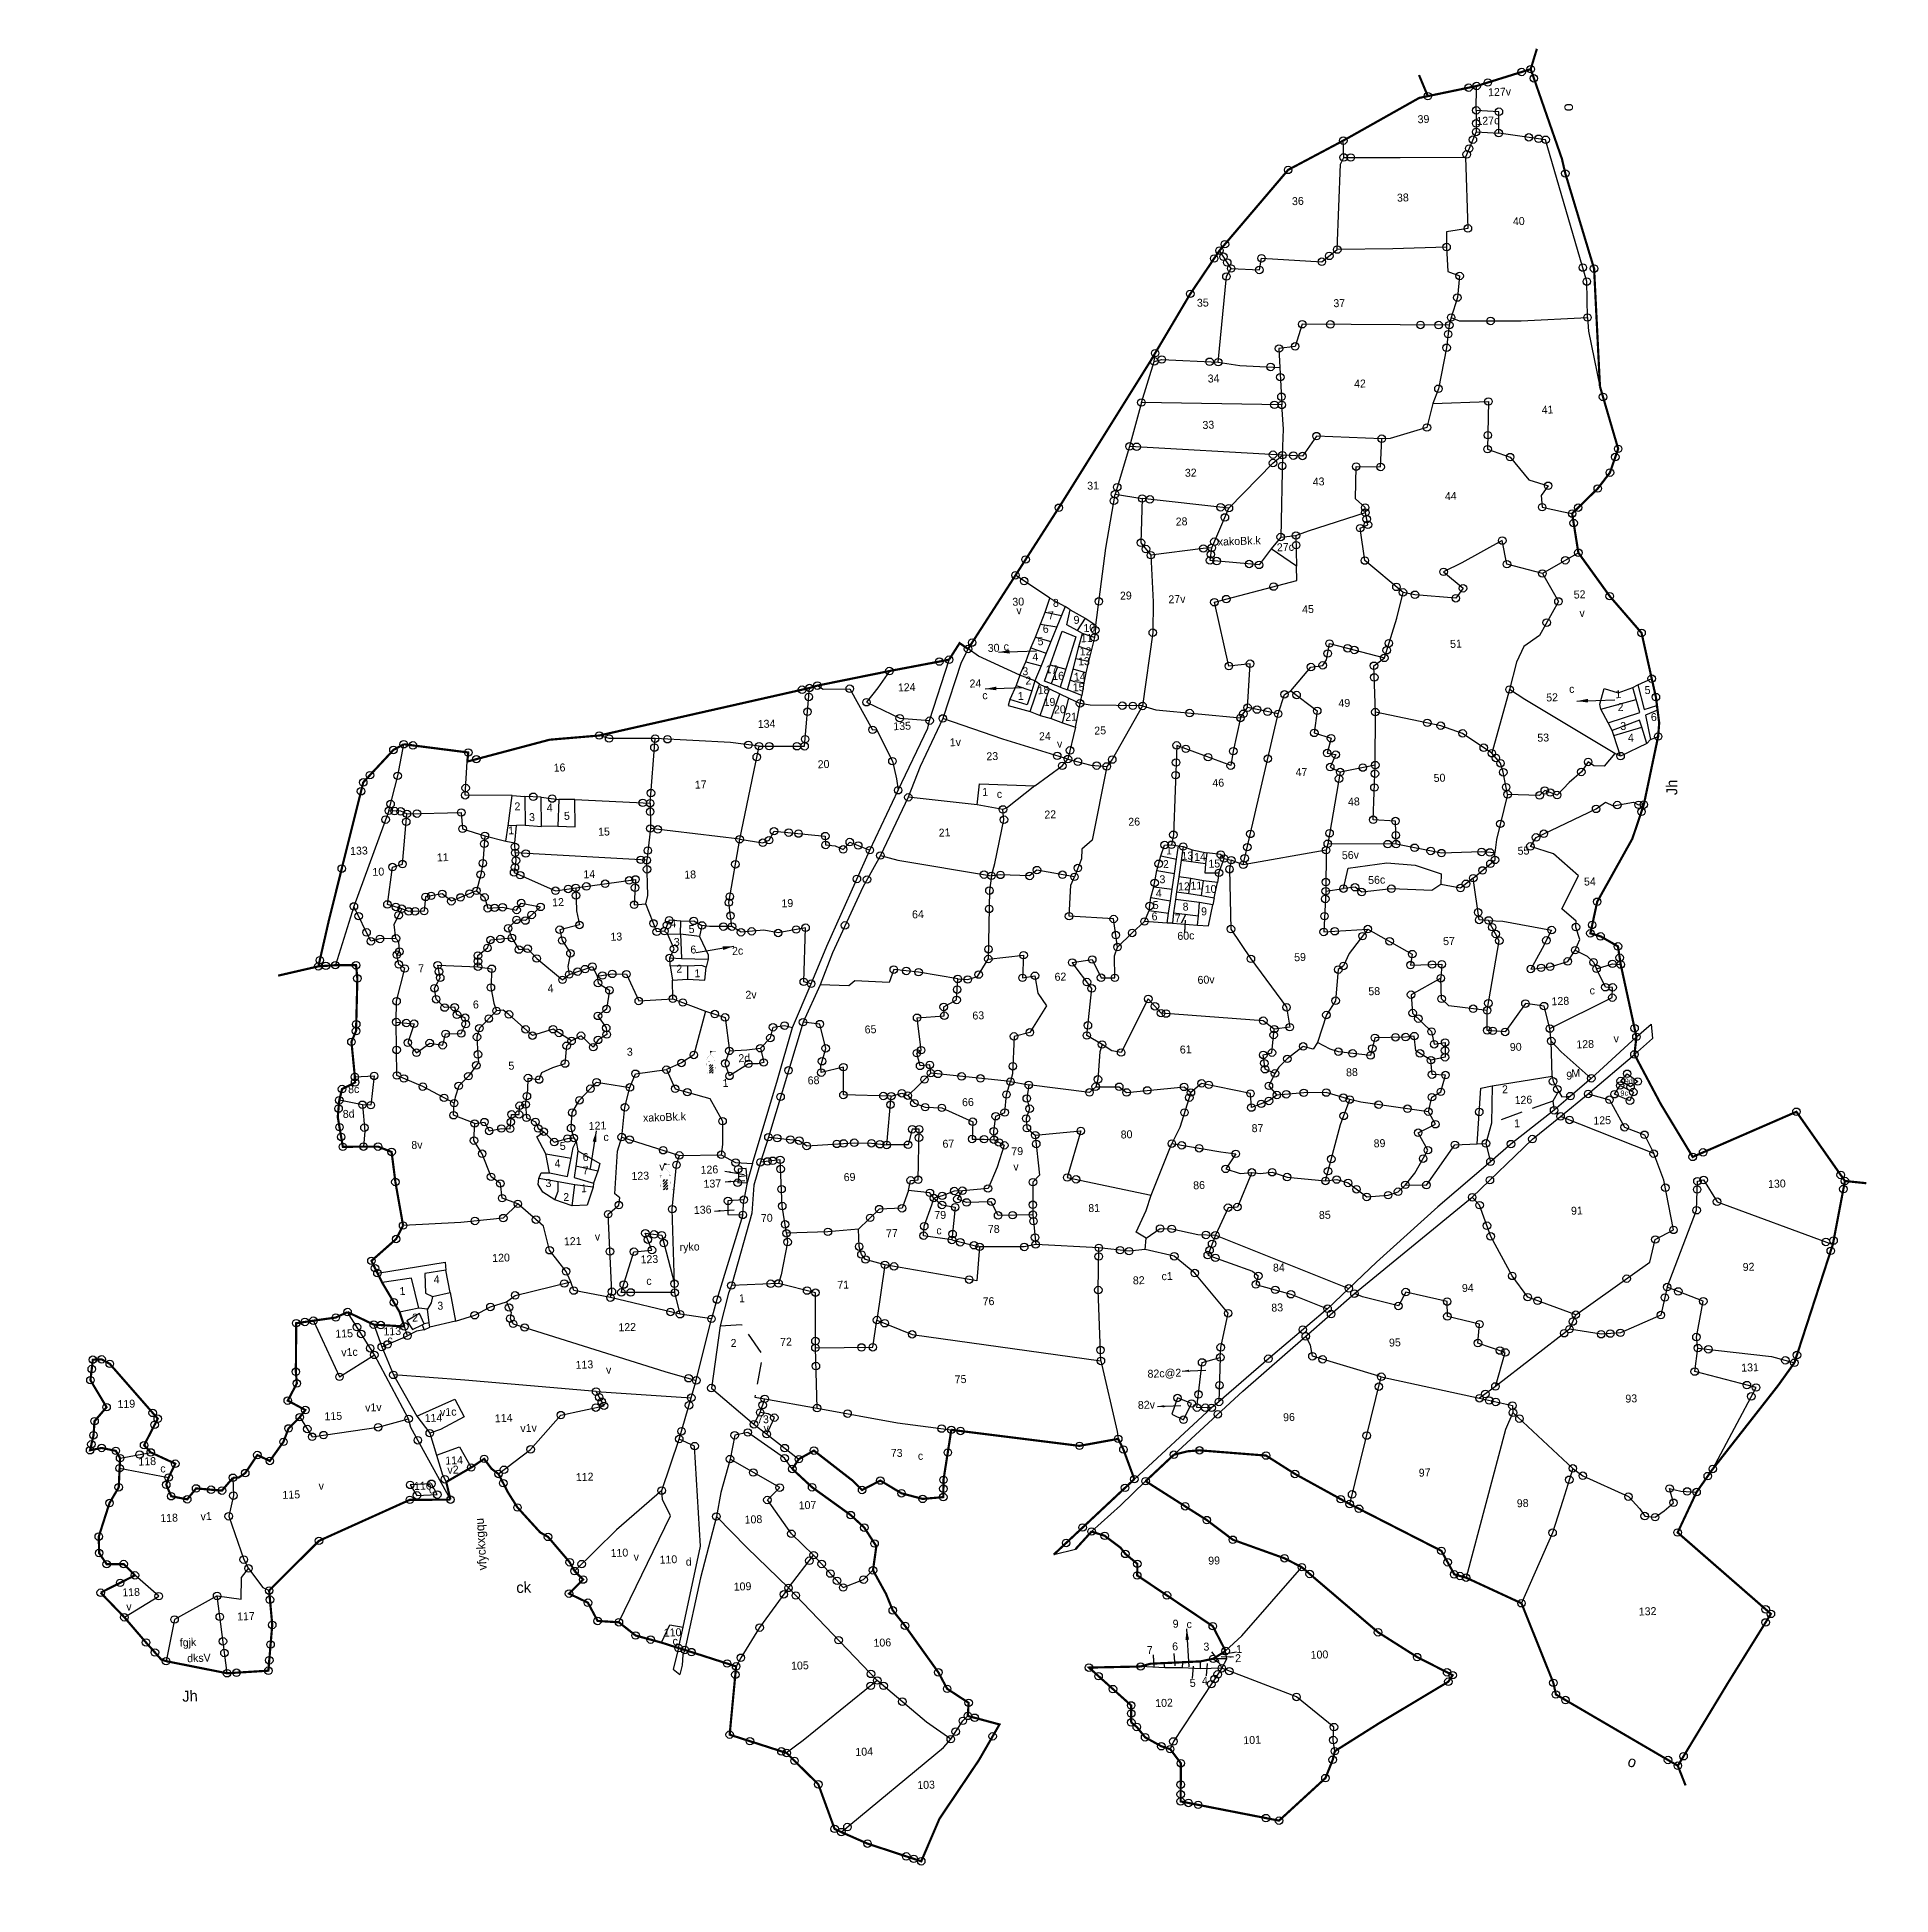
# Model space of a CAD drawing. Header units: metres. Extents: x 275030 to 277144, y 2062940 to 2065059.
import ezdxf
from ezdxf.enums import TextEntityAlignment as Align

# ---------------------------------------------------------------- set-up
doc = ezdxf.new("R2010")
doc.units = ezdxf.units.M
doc.linetypes.add('DASHED', pattern=[0.75, 0.5, -0.25])
doc.linetypes.add('DIVIDE', pattern=[1.25, 0.5, -0.25, 0, -0.25, 0, -0.25])
for name, color, linetype in [('OFF', 1, 'Continuous'), ('POLY_PARCEL', 6, 'Continuous'), ('POLY_ROAD', 30, 'Continuous'), ('POLY_SUBPARCEL', 6, 'DASHED'), ('POLY_WATER', 4, 'Continuous'), ('SYM_ARROW', 1, 'Continuous'), ('SYM_STONE', 1, 'Continuous'), ('SYM_WORSHIP', 1, 'Continuous'), ('TEXT_MAPIN', 7, 'Continuous'), ('TEXT_MAPOUT', 7, 'Continuous'), ('TEXT_PARCEL', 7, 'Continuous'), ('V_BOUND_LINE', 7, 'Continuous'), ('V_DIVIDE_LINE', 7, 'DIVIDE')]:
    doc.layers.add(name, color=color, linetype=linetype)
doc.styles.get("Standard").update_dxf_attribs({"font": 'simplex.shx'})
doc.styles.add('TEXT_MAP', font='')
doc.styles.get('TEXT_MAP').set_extended_font_data('Kruti Dev 050')
doc.dimstyles.get("Standard").update_dxf_attribs({"dimtxt": 0.18, "dimasz": 0.18, "dimexe": 0.18, "dimexo": 0.0625, "dimgap": 0.09, "dimtad": 0, "dimtih": 1, "dimtoh": 1, "dimdec": 4, "dimzin": 0, "dimdsep": 46, "dimtxsty": 'Standard', "dimcen": 0.09, "dimadec": 0, "dimazin": 0, "dimtfac": 1, "dimtdec": 4, "dimtofl": 0, "dimtmove": 0, "dimatfit": 3, "dimfxl": 0, "dimtolj": 1, "dimtzin": 0, "dimarcsym": 0})

# ---------------------------------------------------------------- blocks, each defined once
blk = doc.blocks.new('STONE')
blk.add_circle((0, 0), 0.851)
blk = doc.blocks.new('TEMPLE')
at = {"linetype": 'Continuous'}
blk.add_hatch(color=256, dxfattribs=at).paths.add_polyline_path([(0.28, 5.69), (0.6, 5.75), (0.95, 5.71), (1.39, 5.73), (0.49, 5.85), (0.21, 6.01), (-0.14, 6.06), (-0.15, 5.55), (-0.09, 5.55)])
h = blk.add_hatch(dxfattribs=at)
h.set_pattern_fill('ANSI31', color=256, scale=3.6, style=0)
h.set_pattern_definition([(45, (-94.63405, -100.65248), (-0.318198, 0.318198), [])])
h.paths.add_polyline_path([(-0.51, 2.32), (-0.51, 0), (0.49, 0), (0.49, 2.32)])
at = {"linetype": 'Continuous', "const_width": 0.018}
for points in [[(-1.16, 3.28), (-1.16, 3.69), (-0.97, 4.22), (-0.63, 4.55), (-0.33, 4.73), (-0.16, 4.99), (0.05, 4.8), (0.46, 4.5), (0.69, 4.36), (0.88, 4.09), (1.02, 3.76), (1.06, 3.28)], [(-0.16, 4.99), (-0.14, 6.06), (0.21, 6.01), (0.49, 5.85), (1.39, 5.73), (0.95, 5.71), (0.6, 5.75), (0.28, 5.69), (-0.09, 5.55), (-0.15, 5.55)], [(-1.78, 3.28), (1.75, 3.28)], [(-1.78, 0), (1.78, 0)], [(-1.16, 0), (-1.16, 3.28)], [(-0.51, 0), (-0.51, 2.32), (0.49, 2.32), (0.49, 0)], [(1.06, 0), (1.06, 3.28)]]:
    blk.add_lwpolyline(points, dxfattribs=at)
blk = doc.blocks.new('TEXTARROW')
blk.add_leader([(0.04, -0.01), (8.68, -0.01)], dimstyle='Standard', override={"dimtxt": 2.5, "dimasz": 2.5, "dimexe": 1.25, "dimexo": 0.625, "dimgap": 0.625, "dimtad": 1, "dimtih": 0, "dimtoh": 0, "dimzin": 8, "dimcen": 2.5, "dimtofl": 1})
blk = doc.blocks.new('ss')
at = {"layer": 'OFF'}
for points in [[(277.52, 384.64), (279.15, 384)], [(301.07, 330.11), (299.83, 330.15)], [(304.13, 332.06), (303.02, 330.03)], [(408.9, 303.18), (409.09, 299.98)], [(268.83, 187.7), (273.82, 188.76)], [(181.47, 164.82), (182.92, 163.55)]]:
    blk.add_lwpolyline(points, dxfattribs=at)
at = {"layer": 'POLY_PARCEL'}
for points in [[(376.75, 512.18), (377.03, 517.7)], [(376.75, 512.18), (376.54, 507.27)], [(381.66, 506.84), (381.88, 511.68), (376.75, 512.18)], [(376.54, 507.27), (373.94, 501.65)], [(376.54, 507.27), (381.66, 506.84)], [(400.3, 464.21), (400.44, 472.38), (392.26, 504.92), (381.66, 506.84)], [(344.04, 481.71), (345.48, 501.08), (346.26, 502.58)], [(346.26, 502.58), (346.31, 506.41)], [(346.26, 502.58), (359.07, 502.08), (373.94, 501.65)], [(373.94, 501.65), (373.87, 485.44), (368.96, 484.8), (368.87, 481.38)], [(319.78, 478.29), (317.28, 482.46)], [(319.78, 478.29), (326.18, 477.73), (326.75, 480.36), (340.42, 479.08), (344.04, 481.71)], [(368.87, 481.38), (356.65, 481.45), (344.04, 481.71)], [(368.87, 481.38), (368.96, 475.84), (371.59, 474.7), (370.9, 469.82), (369.33, 465.34)], [(316.07, 457.13), (318.64, 476.52), (319.78, 478.29)], [(368.84, 463.63), (335.46, 465.05), (333.68, 460.08), (329.98, 459.72), (330.02, 455.42)], [(369.33, 465.34), (368.84, 463.63)], [(369.33, 465.34), (371.13, 464.49), (385.22, 463.99), (400.3, 464.21)], [(368.84, 463.63), (368.05, 458.51), (365.85, 449.27), (364.49, 445.99)], [(400.3, 464.21), (400.37, 461.08), (402.55, 448.47)], [(298.28, 448.6), (301.55, 457.84)], [(301.55, 457.84), (301.82, 459.7)], [(301.55, 457.84), (303.26, 458.2), (316.07, 457.13)], [(316.07, 457.13), (320.98, 456.21), (330.02, 455.42)], [(330.02, 455.42), (330.16, 446.89)], [(298.28, 448.6), (295.22, 438.74)], [(330.16, 446.89), (298.28, 448.6)], [(329.87, 435.47), (330.37, 441.34), (330.16, 446.89)], [(364.49, 445.99), (362.93, 440.56), (354.46, 438.35), (352.57, 438.39)], [(364.49, 445.99), (377.09, 445.96), (376.52, 435.15), (381.57, 433.16), (385.63, 427.83), (389.97, 426.33), (388.33, 424.2), (388.42, 421.53), (393.26, 420.25), (395.18, 419.82)], [(352.57, 438.39), (337.77, 439.53), (334.43, 435.12), (329.87, 435.47)], [(295.22, 438.74), (291.55, 428)], [(329.87, 435.47), (295.22, 438.74)], [(317.28, 423.88), (327.67, 433.77), (329.87, 435.47)], [(329.87, 435.47), (328.81, 416.91)], [(348.23, 421.75), (348.23, 422.88), (346.1, 424.95), (346.52, 432.27), (352.07, 431.99), (352.57, 438.39)], [(286.07, 398.39), (288.99, 415.84), (291.55, 428)], [(291.55, 428), (297.67, 426.79)], [(297.67, 426.79), (297.03, 416.76), (299.17, 413.85)], [(317.28, 423.88), (297.67, 426.79)], [(313.06, 415.02), (317.28, 423.88)], [(332.29, 417.12), (335.14, 418.12), (348.23, 421.75)], [(356.12, 403.32), (347.72, 410.86), (346.94, 418.25), (348.72, 418.97), (348.23, 421.75)], [(299.17, 413.85), (299.32, 403.22), (298.96, 396.25), (296.04, 379.68)], [(313.06, 415.02), (311.14, 414.95), (299.17, 413.85)], [(326.51, 414.31), (323.66, 410.75), (312.56, 412.18), (313.06, 415.02)], [(328.81, 416.91), (326.51, 414.31)], [(332.13, 410.19), (326.51, 414.31)], [(328.81, 416.91), (332.29, 417.12)], [(332.29, 417.12), (332.13, 410.19)], [(387.93, 406.45), (379.96, 408.87), (379.1, 414.27), (369.71, 409.51), (365.51, 407.66), (369.78, 403.75), (368.07, 401.54), (358.82, 402.68), (356.12, 403.32)], [(275.89, 404.93), (268.27, 410.41)], [(319.88, 378.43), (320.8, 388.39), (315.97, 388.03), (313.2, 402.65), (332.13, 406.91), (332.13, 410.19)], [(396.27, 410.87), (387.93, 406.45)], [(387.93, 406.45), (391.34, 399.98), (386.79, 392.4), (383.09, 390.05), (381.31, 386.56), (379.53, 380.38)], [(273.55, 399.1), (274.68, 401.8)], [(274.68, 401.8), (275.89, 404.93)], [(274.68, 401.8), (278.38, 400.87)], [(275.89, 404.93), (279.3, 402.91)], [(280.43, 402.13), (283.72, 400.1)], [(351.34, 388.6), (354.47, 397.53), (356.12, 403.32)], [(272.26, 396.19), (273.55, 399.1)], [(273.55, 399.1), (277.25, 398.36)], [(283.72, 400.1), (281.84, 397.34)], [(283.72, 400.1), (286.07, 398.39)], [(286.07, 398.39), (285.71, 395.62)], [(268.41, 387.69), (259.16, 392.39), (256.88, 394.08)], [(269.9, 390.68), (271.13, 393.84)], [(271.13, 393.84), (272.26, 396.19)], [(271.13, 393.84), (274.59, 392.44)], [(272.26, 396.19), (275.78, 395.08)], [(284.79, 392.63), (282.09, 393.69)], [(285.71, 395.62), (283, 396.66)], [(284.79, 392.63), (284.15, 390.21)], [(285.71, 395.62), (284.79, 392.63)], [(238.83, 389.71), (236.09, 385.97), (233.39, 382.82), (240.79, 378.92), (247.57, 378.11)], [(268.41, 387.69), (269.9, 390.68)], [(269.9, 390.68), (273.35, 389.67)], [(275.41, 389.8), (278.9, 388.64)], [(277.02, 389.26), (275.48, 385.49)], [(283.44, 387.65), (280.55, 388.59)], [(284.15, 390.21), (281.27, 390.95)], [(284.15, 390.21), (283.44, 387.65)], [(329.87, 381.9), (334.59, 387.13), (337.29, 387.42), (338.22, 388.62), (339, 392.32), (351.34, 388.6)], [(348.85, 376.37), (348.92, 386.9), (351.34, 388.6)], [(208.62, 373.74), (218.95, 373.33), (220.56, 386.52)], [(222.37, 387), (223.66, 386.13), (229.69, 386.02), (234.54, 376.51), (235.45, 376.51), (238.78, 369.22), (239.59, 365.2), (239.85, 362.57)], [(267.48, 385.35), (265.92, 382.29)], [(268.41, 387.69), (267.48, 385.35)], [(267.48, 385.35), (270.99, 384.01)], [(271.82, 386.27), (268.41, 387.69)], [(272.68, 378.38), (275.05, 384.33)], [(282.87, 385.45), (280.8, 385.73), (279.81, 386.16)], [(282.87, 385.45), (282.36, 382.57)], [(283.44, 387.65), (282.87, 385.45)], [(275.17, 377.6), (277.34, 383.14)], [(277.73, 376.53), (279.38, 382.08)], [(280.65, 375.46), (281.86, 380.8)], [(296.04, 379.68), (284.16, 380.32), (281.86, 380.8)], [(326.77, 376.78), (328.36, 381.15), (329.87, 381.9)], [(329.87, 381.9), (335.66, 377.13), (334.81, 372.15), (338.58, 370.8), (337.58, 367.46), (339.5, 367.03), (338.15, 364.26), (340.36, 363.05)], [(379.53, 380.38), (374.96, 366.06)], [(402.89, 364.98), (382.89, 378), (379.53, 380.38)], [(408.65, 380.42), (411.89, 381.67)], [(124.01, 362.13), (126.31, 369.99), (127.95, 377.11)], [(185.08, 376.31), (174.63, 376.71), (172.42, 377.47)], [(183.42, 361.67), (185.08, 376.31)], [(208.62, 373.74), (202.13, 374.77), (185.08, 376.31)], [(278.66, 368.24), (264, 373.29), (250.59, 378.51)], [(270.47, 379.37), (272.68, 378.38)], [(272.68, 378.38), (275.17, 377.6)], [(275.17, 377.6), (277.73, 376.53)], [(277.73, 376.53), (280.65, 375.46)], [(296.04, 379.68), (288.71, 367.76), (287.41, 366.25)], [(296.04, 379.68), (299.03, 378.71), (318.17, 376.15)], [(318.17, 376.15), (316.27, 368.67), (315.56, 365.4), (303.46, 370.45), (301.97, 350.18), (301.46, 347.93)], [(317.59, 342.78), (326.77, 376.78)], [(318.17, 376.15), (319.88, 378.43)], [(326.77, 376.78), (319.88, 378.43)], [(348.4, 364.33), (348.85, 376.37)], [(374.96, 366.06), (368.49, 370.82), (363.58, 372.74), (348.85, 376.37)], [(400.11, 375.15), (399.9, 376.29), (401.04, 379.85), (404.17, 378.71), (407.52, 379.85)], [(400.11, 375.15), (408.16, 377.09)], [(152.11, 364.58), (141.48, 365.01), (142.24, 372.65)], [(203.45, 352.76), (208.62, 373.74)], [(280.65, 375.46), (278.66, 368.24)], [(401.61, 372.03), (400.11, 375.15)], [(270.95, 362.47), (277.31, 366.75), (278.66, 368.24)], [(278.66, 368.24), (283.78, 366.68), (287.41, 366.25)], [(402.82, 369.11), (402.46, 370.25)], [(402.82, 369.11), (409.22, 370.71)], [(404.17, 364.34), (402.82, 369.11)], [(411.14, 367.83), (412.86, 368.48)], [(151.01, 357.69), (152.11, 364.58)], [(152.11, 364.58), (155, 364.26)], [(155, 364.26), (154.88, 357.71)], [(158.73, 363.97), (155, 364.26)], [(158.56, 357.31), (158.73, 363.97)], [(158.73, 363.97), (162.69, 363.28)], [(162.69, 363.28), (162.23, 357.2)], [(162.23, 357.2), (166.19, 356.91), (166.37, 363.11)], [(166.37, 363.11), (162.69, 363.28)], [(166.37, 363.11), (183.42, 361.67)], [(257.65, 358.63), (258.36, 363.32), (270.95, 362.47)], [(287.41, 366.25), (283.5, 349.61), (281.08, 347.69), (280.87, 345.48), (279.17, 341.44)], [(340.36, 363.05), (336.95, 346.86)], [(348.4, 364.33), (340.36, 363.05)], [(352.46, 346.22), (352.53, 351.46), (347.47, 351.95), (348.4, 364.33)], [(378.2, 356.59), (377.41, 361.64), (376.84, 363.7), (374.96, 366.06)], [(402.89, 364.98), (400.4, 362.21), (398.05, 362.35), (396.77, 363.28), (395.13, 361.07), (392.29, 358.8), (389.44, 356.02), (386.67, 357.16), (385.46, 356.09), (378.2, 356.59)], [(404.17, 364.34), (402.89, 364.98)], [(410.22, 366.98), (404.17, 364.34)], [(124.01, 362.13), (115.29, 340.69)], [(126.14, 339.78), (122.92, 340.87), (124.38, 349.31), (126.67, 349.92), (128.09, 361.27)], [(128.09, 361.27), (126.71, 361.9), (124.01, 362.13)], [(128.09, 361.27), (140.45, 361.14), (140.62, 357.41), (145.62, 355.63)], [(183.42, 361.67), (183.25, 355.94)], [(257.65, 358.63), (242.09, 360.88)], [(270.95, 362.47), (264.55, 357.71), (263.48, 357.35)], [(145.62, 355.63), (144.93, 349.43), (144.35, 346.9), (143.26, 343.23)], [(145.62, 355.63), (150.33, 354.25)], [(150.33, 354.25), (151.01, 357.69)], [(152.87, 357.7), (151.01, 357.69)], [(152.36, 353.81), (152.87, 357.7)], [(154.88, 357.71), (152.87, 357.7)], [(154.88, 357.71), (158.56, 357.31)], [(162.23, 357.2), (158.56, 357.31)], [(183.25, 355.94), (182.16, 348.76)], [(203.45, 352.76), (183.25, 355.94)], [(263.48, 357.35), (257.65, 358.63)], [(260.31, 342.36), (261.2, 345.12), (263.62, 355), (263.48, 357.35)], [(378.2, 356.59), (375.32, 346.46), (374.8, 343.44)], [(150.33, 354.25), (152.36, 353.81)], [(152.36, 351.52), (152.47, 349.76), (151.95, 347.07), (161.2, 342.59), (165.82, 343.07)], [(152.36, 351.52), (152.36, 353.81)], [(182.16, 348.76), (152.36, 351.52)], [(200.97, 332.98), (200.46, 338.47), (203.45, 352.76)], [(203.45, 352.76), (208.67, 351.78), (210.11, 352.3), (211.31, 354.31), (222.91, 352.76), (222.91, 350.75), (225.09, 350.46), (226.87, 349.6), (228.42, 351.21), (232.91, 349.2)], [(392.26, 320.65), (393.41, 323.04), (392.63, 325.89), (392.7, 327.24), (389.57, 330.16), (393.62, 337.48), (388.14, 342.67), (382.95, 344.59), (384.3, 346.58), (398.18, 352.56), (400.38, 353.98), (402.09, 353.13), (406.72, 353.77), (407.86, 353.13), (409.05, 353.13)], [(181.64, 338.86), (182.16, 340.76), (182.16, 348.76)], [(235.27, 347.9), (239.22, 346.68), (260.31, 342.36)], [(298.97, 345.51), (299.9, 347.93), (301.46, 347.93)], [(301.46, 347.93), (303.03, 347.64)], [(304.1, 347.43), (306.12, 346.6)], [(305.96, 343.85), (306.12, 346.6)], [(306.12, 346.6), (309.43, 345.79)], [(336.95, 346.86), (336.52, 345.43)], [(352.46, 346.22), (336.95, 346.86)], [(374.8, 343.44), (371.81, 343.73), (362.71, 343.8), (352.46, 346.22)], [(143.26, 343.23), (137.46, 341.05), (135.45, 342.83), (131.66, 342.26), (131.2, 339.04), (127.7, 339.1), (126.14, 339.78)], [(143.26, 343.23), (145.04, 341.68), (145.67, 339.16), (149.06, 339.27), (152.22, 338.53), (153.31, 340.08), (157.67, 339.04), (154.11, 336.06), (152.11, 336.29), (150.15, 334.45), (150.91, 332.23)], [(165.82, 343.07), (165.79, 337.83), (166.37, 334.61), (161.83, 333.7), (162.29, 331.23), (164.07, 328.25), (163.4, 325.29), (163.6, 323.45)], [(165.82, 343.07), (179.46, 344.49), (178.94, 338.75), (181.64, 338.86)], [(260.31, 342.36), (259.74, 339.02), (258.92, 323.5)], [(279.17, 341.44), (270.7, 343.29), (268.99, 342.01), (262.38, 342.5), (260.31, 342.36)], [(297.12, 338.54), (297.91, 342.17)], [(297.91, 342.17), (298.97, 345.51)], [(297.91, 342.17), (301.89, 341.4)], [(298.97, 345.51), (302.48, 344.62)], [(309.01, 343.3), (303.52, 344.29)], [(309.01, 343.3), (308.79, 341.24), (312, 341.17)], [(309.43, 345.79), (309.01, 343.3)], [(313.28, 344.37), (312.57, 345.29), (309.43, 345.79)], [(312, 341.17), (313.28, 344.37)], [(313.28, 344.37), (314.91, 343.94)], [(314.91, 343.94), (314.42, 341.88), (314.27, 328.3), (318.55, 321.37), (326.24, 310.07), (326.81, 305.52), (323.27, 305.21)], [(317.59, 342.78), (314.91, 343.94)], [(336.52, 345.43), (317.59, 342.78)], [(336.52, 345.43), (336.09, 336.12)], [(340.15, 336.54), (341.36, 341.17), (350.18, 342.02), (356.66, 341.24), (362.49, 339.1), (362.31, 336.7)], [(369.71, 337.84), (374.8, 341.81), (374.8, 343.44)], [(115.29, 340.69), (110.59, 327.5)], [(124.57, 333.09), (120.92, 333.09), (118.86, 332.63), (115.29, 340.69)], [(124.57, 333.09), (124.3, 336.28), (126.14, 339.78)], [(185.62, 332.52), (183.84, 332.41), (181.64, 338.86)], [(288.35, 325.15), (287.71, 331.55), (277.6, 332.55), (278.24, 339.59), (279.17, 341.44)], [(296.34, 336.12), (297.12, 338.54)], [(297.12, 338.54), (301.23, 337.82)], [(305.59, 340.1), (302.85, 340.61)], [(305, 336.7), (305.59, 340.1)], [(308.44, 339.46), (305.59, 340.1)], [(307.87, 336.19), (308.44, 339.46)], [(311.57, 338.96), (308.44, 339.46)], [(310.7, 335.54), (311.57, 338.96)], [(312, 341.17), (311.57, 338.96)], [(369.71, 337.84), (366.72, 335.7), (362.31, 336.7)], [(372.84, 328.12), (370.71, 328.31), (369.71, 337.84)], [(189.41, 334.65), (186.77, 334.93), (185.62, 332.52)], [(189.24, 331.66), (189.41, 334.65)], [(189.41, 334.65), (192.34, 334.59), (194.17, 333.5)], [(194.17, 333.5), (193.49, 331.03), (195.32, 326.79), (195.32, 325.75)], [(200.97, 332.98), (195.86, 333.16), (194.17, 333.5)], [(295.84, 333.2), (296.34, 336.12)], [(296.34, 336.12), (300.75, 335.2)], [(307.37, 334.56), (301.91, 335.43)], [(302.23, 337.22), (305, 336.7)], [(305, 336.7), (307.87, 336.19)], [(306.73, 329.47), (309.22, 329.18), (310.38, 333.97)], [(307.01, 331.57), (307.37, 334.56)], [(310.38, 333.97), (307.37, 334.56)], [(307.87, 336.19), (310.7, 335.54)], [(310.7, 335.54), (310.38, 333.97)], [(336.09, 336.12), (335.31, 326.87), (345.34, 327.16)], [(336.09, 336.12), (340.15, 336.54)], [(362.31, 336.7), (360.18, 335.42), (351.04, 336.12), (344.27, 335.62), (342.78, 336.76), (340.15, 336.54)], [(123.96, 314.09), (124.19, 318.8), (126.32, 326.17), (125.02, 327.16), (124.64, 329.37), (125.25, 330.05), (125.18, 332.25), (124.57, 333.09)], [(142.97, 325.98), (143.05, 328.5), (145.29, 330.16), (146.03, 331.94), (150.91, 332.23)], [(150.91, 332.23), (152.41, 329.53), (154.42, 329.65), (156.37, 327.35), (162.05, 322.3), (163.6, 323.45)], [(185.62, 332.52), (186.25, 331.89)], [(186.59, 326.38), (187.63, 328.39), (186.25, 331.89)], [(186.25, 331.89), (189.24, 331.66)], [(189.24, 331.66), (189.25, 326.19)], [(193.49, 331.03), (189.24, 331.66)], [(218.49, 319.35), (216.82, 319.84), (217.68, 332.12), (211.42, 331.15), (208.21, 331.89), (202.98, 331.61), (200.97, 332.98)], [(294.7, 330.72), (291.79, 328.23), (288.35, 325.15)], [(294.7, 330.72), (295.84, 333.2)], [(299.83, 330.15), (294.7, 330.72)], [(295.84, 333.2), (300.24, 332.39)], [(301.07, 330.11), (306.73, 329.47)], [(301.37, 332.43), (307.01, 331.57)], [(306.73, 329.47), (307.01, 331.57)], [(123.96, 314.09), (127.99, 313.56), (126.4, 309.3), (128.3, 306.95), (131.37, 309.05), (134.3, 308.42), (135.05, 311), (138.61, 310.94), (139.7, 313.06), (139.64, 314.5), (137.8, 315.24), (137.34, 316.97), (135.05, 316.97), (133.21, 318.92), (132.92, 321.44), (134.3, 323.79), (133.84, 326.66), (142.97, 325.98)], [(142.97, 325.98), (146.07, 325.4), (145.73, 321.15), (146.24, 317.54), (146.8, 315.8)], [(163.6, 323.45), (168.94, 325.06), (169.92, 322.82)], [(284.03, 303.15), (280.66, 305.31), (282.16, 315.98), (277.96, 322.02), (282.51, 322.52), (284.36, 318.32), (287.49, 318.18), (287.57, 323.16), (288.35, 325.15)], [(345.34, 327.16), (340.93, 321.75), (339.51, 318.98), (338.3, 318.19), (337.44, 311.15), (335.22, 307.99), (332.96, 301.83)], [(345.34, 327.16), (355.23, 321.11), (354.74, 318.62), (361.85, 318.55), (361.52, 315.39)], [(371.77, 307.71), (375.11, 323.43), (372.84, 328.12)], [(372.84, 328.12), (376.04, 327.84), (387.07, 325.42), (384.79, 321.29), (382.02, 316.74), (386.43, 317.1), (390.48, 318.16), (392.26, 320.65)], [(169.92, 322.82), (170.09, 321.27), (172.62, 319.55), (171.81, 315.3), (169.8, 313.81), (171.58, 311), (171.64, 309.51), (169.63, 308.36), (168.48, 306.75), (165.79, 309.45), (163.6, 308.35)], [(169.92, 322.82), (173.39, 323.23), (176.6, 323.06), (179.19, 316.86), (186.94, 317.09)], [(186.59, 324.61), (187, 321.28)], [(186.94, 317.09), (187, 321.28)], [(187, 321.28), (190.44, 321.45)], [(190.56, 324.38), (190.44, 321.45)], [(190.44, 321.45), (194.4, 321.05), (194.81, 323.97)], [(251.8, 319.24), (242.98, 321.08), (237.36, 321.87), (236.22, 319.02), (228.39, 319.66), (227.04, 318.59), (220.54, 319.06)], [(251.8, 319.24), (254.08, 319.02), (256.29, 319.59), (258.92, 323.5)], [(258.92, 323.5), (266.96, 324.07), (266.53, 318.95), (269.38, 319.31), (269.88, 315.32), (271.73, 312.41), (267.74, 306.5), (264.11, 305.72), (263.47, 297.19), (262.93, 295.49)], [(186.94, 317.09), (194.24, 314.02)], [(244.93, 298.05), (244.75, 299.94), (242.54, 299.79), (241.9, 302.71), (242.9, 303.35), (242.26, 310.75), (248.46, 310.99), (248.39, 312.98), (251.38, 314.47), (251.8, 319.24)], [(392.26, 320.65), (394.9, 319.16), (396.32, 317.74), (396.96, 316.24)], [(396.96, 316.24), (400.59, 317.24), (402.48, 317)], [(136.44, 295.19), (129.44, 299.21), (123.66, 301.95), (123.96, 314.09)], [(146.8, 315.8), (142.77, 312), (142.16, 310.02), (142.23, 306.07), (142.31, 304.25), (139.88, 301.21), (137.6, 299.08), (136.68, 296.57), (136.44, 295.19)], [(163.6, 308.35), (159.5, 311.16), (154.78, 309.87), (149.61, 314.89), (148.32, 315.88), (146.8, 315.8)], [(194.24, 314.02), (191.26, 304.15), (188.38, 302.43), (184.91, 301.04)], [(194.24, 314.02), (198.66, 312.42), (199.35, 304.78)], [(323.27, 305.21), (320.85, 307.21), (297.69, 309.77), (294.92, 313.11), (288.3, 301.16), (286.23, 301.66), (284.03, 303.15)], [(361.52, 315.39), (354.62, 311.9), (354.83, 307.71), (358.96, 303.37), (359.46, 300.45), (361.95, 300.74), (361.81, 297.4), (358.58, 296.86)], [(371.77, 307.71), (363.09, 309.06), (361.52, 310.7), (361.52, 315.39)], [(385.87, 303.06), (400.3, 309.56), (400.45, 311.9), (398.81, 311.98), (396.96, 316.24)], [(152.65, 294.29), (153.26, 297.63), (153.41, 300.29), (155.92, 299.84), (156.61, 301.43), (159.12, 302.5), (161.93, 303.26), (162.46, 307.29), (163.6, 308.35)], [(206.41, 305.13), (208.77, 307.37), (209.46, 309.78), (212.1, 310.06), (213.85, 309.59)], [(235.75, 293.15), (224.89, 293.82), (225.11, 300.15), (220.05, 299.08), (219.98, 300.65), (221.26, 304.56), (220.13, 310.11), (216.32, 310.69)], [(385.87, 303.06), (384.72, 308.21), (380.52, 308.92), (375.68, 302.66), (371.63, 303.16), (371.77, 307.71)], [(206.41, 305.13), (207.05, 301.86), (205.78, 301.57), (203.6, 301.69), (199.18, 299.1), (198.32, 301.97), (199.35, 304.78)], [(199.35, 304.78), (203.31, 304.84), (206.41, 305.13)], [(323.07, 295.15), (320.85, 296.18), (320.56, 299.45), (322.56, 299.88), (323.27, 305.21)], [(114.1, 301.97), (118.48, 302.04), (117.49, 295.42), (115.59, 295.58)], [(176.47, 297.31), (177.84, 300.36), (184.91, 301.04)], [(184.91, 301.04), (186.74, 296.63), (194.49, 294.12), (197.23, 288.88), (197, 283.56), (196.65, 281.28)], [(284.03, 303.15), (283.46, 301.52), (282.82, 295.26), (282.25, 293.62)], [(332.96, 301.83), (331.97, 300.34), (329.69, 301.05), (325.99, 298.35), (324, 296.57), (323.07, 295.15)], [(358.58, 296.86), (355.23, 299.13), (355.02, 302.47), (353.03, 302.33), (346.06, 302.4), (344.92, 298.42), (337.66, 299.56), (335.81, 300.2), (332.96, 301.83)], [(386.08, 300.21), (385.87, 303.06)], [(386.01, 292.25), (386.08, 300.21)], [(386.08, 300.21), (388.21, 297.65), (394.85, 291.41)], [(115.59, 295.58), (110.36, 296.79)], [(115.59, 295.58), (115.89, 289.5), (115.49, 286.07)], [(163.31, 286.29), (162.78, 288.57), (163.16, 292.07), (164.91, 294.81), (168.94, 298.76), (176.47, 297.31)], [(174.19, 286.11), (175.18, 292.83), (176.47, 297.31)], [(244.93, 298.05), (241.23, 294.64), (239.52, 293.15)], [(262.93, 295.49), (244.93, 298.05)], [(258.73, 282.41), (258.73, 284.33), (259.3, 287.74), (261.37, 288.52), (261.93, 292.58), (262.93, 295.49)], [(262.93, 295.49), (267.06, 294.57)], [(357.58, 285.19), (358.51, 288.46), (360.57, 289.6), (361.78, 293.37), (358.72, 293.58), (358.58, 296.86)], [(140.92, 290.4), (136.21, 292.45), (136.44, 295.19)], [(140.92, 290.4), (143.15, 290.64), (144.14, 288.59), (146.95, 289.05), (148.93, 288.89), (149.38, 292.16), (151.06, 292.09), (151.28, 294.06), (152.65, 294.29)], [(152.65, 294.29), (152.73, 291.25), (154.71, 290.26), (155.32, 288.74), (156.55, 287.97)], [(234.32, 282.12), (235.75, 293.15)], [(235.75, 293.15), (238.17, 293.72), (239.52, 293.15)], [(239.52, 293.15), (240.94, 291.37), (243.36, 290.37), (247.13, 290.09), (254.04, 286.68), (253.75, 282.76), (256.46, 282.62), (258.73, 282.41)], [(267.06, 294.57), (266.49, 291.51), (267.06, 289.16), (266.2, 286.96), (266.28, 284.76), (268.13, 283.12)], [(282.25, 293.62), (280.79, 292.37), (267.06, 294.57)], [(282.25, 293.62), (287.59, 293.41), (289.22, 292.06), (293.92, 292.34), (302.32, 292.84), (303.82, 291.51)], [(303.82, 291.51), (300.98, 283.68), (299.06, 280.06)], [(323.32, 290.23), (321.47, 288.95), (317.42, 287.59), (317.34, 290.79), (306.31, 293.5), (303.82, 291.51)], [(323.07, 295.15), (321.58, 292.38), (323.32, 290.23)], [(372.31, 290.53), (386.01, 292.25)], [(386.01, 292.25), (386.15, 291.04), (387.29, 288.76)], [(403.03, 292.15), (405.38, 290.3), (403.7, 289.12), (401.52, 290.55), (403.03, 292.15)], [(150.05, 271.79), (146.55, 273.22), (146.25, 276.56), (144.19, 278.16), (142.37, 283.48), (140.62, 286.52), (140.92, 290.4)], [(156.85, 282.95), (154.95, 286.83), (156.55, 287.97)], [(156.55, 287.97), (158.83, 285.53), (161.87, 286.22), (163.31, 286.29)], [(339.83, 288.59), (334.56, 290.37), (329.44, 290.51), (323.32, 290.23)], [(333.64, 270.31), (337.55, 283.04), (339.83, 288.59)], [(357.58, 285.19), (342.35, 287.9), (339.83, 288.59)], [(368.4, 277.49), (369.68, 290.1), (372.31, 290.53)], [(372.31, 290.53), (371.82, 282.06)], [(387.29, 288.76), (385.94, 286.56)], [(387.29, 288.76), (388, 287.48), (389.97, 287.55)], [(394.02, 287.89), (398.81, 286.4), (402.01, 280.01), (406.47, 278.16), (408.4, 273.79)], [(400, 287.61), (401.35, 289.54), (404.29, 287.95), (403.45, 286.01), (400, 287.61)], [(156.85, 282.95), (162.52, 281.72)], [(157.53, 278.54), (156.85, 282.95)], [(163.31, 286.29), (163.85, 285.46)], [(164.15, 283.33), (169.02, 280.29), (168.49, 278.54)], [(170.31, 249.74), (170.69, 251.07), (170.47, 268.7), (172.98, 270.68), (173.28, 272.28), (172.14, 273.26), (173.13, 282.92), (174.19, 286.11)], [(174.19, 286.11), (187.13, 281.46)], [(207.51, 284.87), (214.49, 283.83), (216.13, 282.55), (226.95, 282.9), (230.86, 282.62), (234.32, 282.12)], [(238.91, 271.58), (239.45, 273.87), (241.16, 273.95), (241.8, 285.4), (240.23, 285.47), (239.16, 281.98), (234.32, 282.12)], [(268.13, 283.12), (268.77, 274.02), (267.2, 272.45), (266.92, 265.06)], [(268.13, 283.12), (278.51, 283.69), (275.03, 273.23), (293.93, 268.53)], [(351.75, 268.76), (354.03, 271.32), (357.16, 276.45), (355.09, 280.5), (359.08, 282.28), (357.58, 285.19)], [(385.94, 286.56), (386.14, 284.46)], [(408.4, 273.79), (387.56, 283.03)], [(168.49, 278.54), (163.54, 279.91)], [(210.82, 262.88), (210.08, 269.11), (210.01, 279.63), (205.51, 279.22)], [(258.73, 282.41), (261.01, 281.06), (259.23, 276.15), (256.95, 271.38), (251.12, 271.1)], [(293.93, 268.53), (299.06, 280.06)], [(299.06, 280.06), (310.09, 277.78), (313.5, 277.21), (311.08, 273.87), (314.36, 272.73), (316.99, 272.87)], [(371.82, 282.06), (370.39, 277.51)], [(158.45, 272.38), (155.86, 274.21), (154.8, 276.03), (155.02, 277.4)], [(158.45, 272.38), (159.28, 274.36), (159.36, 276.49)], [(162.4, 270.86), (163.16, 275.65)], [(167.27, 274.97), (165.82, 270.94), (162.4, 270.86)], [(168.49, 278.54), (167.42, 275.88)], [(202.26, 276.28), (200.39, 276.1)], [(351.75, 268.76), (356.52, 268.55), (363.35, 277.44), (368.4, 277.49)], [(368.4, 277.49), (370.39, 277.51)], [(370.39, 277.51), (371.26, 273.31)], [(150.05, 271.79), (146.63, 268.68), (136.97, 268.07), (123.82, 267.83)], [(161.46, 253.63), (160.47, 256.06), (156.89, 261), (155.68, 266.55), (150.05, 271.79)], [(162.4, 270.86), (158.45, 272.38)], [(238.91, 271.58), (237.26, 267.61), (232.07, 267.61), (227.21, 263.24)], [(244.57, 269.68), (243.72, 270.89), (238.91, 271.58)], [(251.12, 271.1), (249.27, 271.1), (246.49, 270.1), (244.57, 269.68)], [(266.92, 265.06), (259.02, 265.2), (257.59, 268.33), (251.97, 268.4), (249.91, 269.25), (251.12, 271.1)], [(316.99, 272.87), (313.43, 265.12), (311.3, 265.05), (308.2, 258.89)], [(316.99, 272.87), (318.84, 272.52), (321.61, 272.73), (324.96, 271.52), (333.64, 270.31)], [(333.64, 270.31), (336.2, 270.53), (338.76, 269.67), (342.89, 266.33), (347.76, 266.56), (350.04, 267.27), (351.75, 268.76)], [(389.38, 237.87), (406.63, 249.17), (408.06, 254.29), (412.27, 256.31), (410.5, 267.66), (408.4, 273.79)], [(248.34, 260.01), (241.94, 261.21), (242.15, 263.35), (244.07, 268.11), (244.57, 269.68)], [(244.57, 269.68), (246.35, 268.04), (249.34, 267.4), (248.34, 260.01)], [(292.45, 258.8), (290.23, 260.28), (292.72, 265.12), (293.93, 268.53)], [(410.36, 243.39), (417.68, 260.59), (418.1, 267.15), (419.53, 267.4), (422.39, 262.36), (448.33, 251.69)], [(184.96, 250.33), (172.82, 250.84), (176.02, 259.96), (180.12, 260.19), (178.76, 264.07), (182.48, 263.46), (184.97, 252.36)], [(210.82, 262.88), (211, 260.89), (209.28, 253.47), (208.6, 251.57)], [(227.21, 263.24), (220.23, 262.88), (210.82, 262.88)], [(232.91, 254.92), (228.56, 256.27), (227.66, 257.45), (227.21, 259.26), (227.21, 263.24)], [(266.92, 265.06), (267.31, 258.27)], [(389.38, 237.87), (378.61, 242.24), (375.25, 247.2), (370.71, 256.36), (368.45, 263.54), (366.83, 265.39)], [(254.55, 258.22), (253.64, 250.48), (232.91, 254.92)], [(248.34, 260.01), (254.55, 258.22)], [(267.31, 258.27), (264.69, 257.81), (254.55, 258.22)], [(281.62, 257), (267.31, 258.27)], [(292.12, 256.24), (292.45, 258.8)], [(292.45, 258.8), (295.7, 260.89), (298.33, 260.7), (304.21, 259.17), (308.2, 258.89)], [(308.2, 258.89), (306.3, 254.46), (316.35, 250.39), (317.61, 249.3), (316.98, 247.4), (324.86, 244.87), (333.06, 241.28)], [(308.2, 258.89), (329.11, 249.67), (338.06, 245.72)], [(133.93, 252.26), (133.17, 257.35)], [(146.7, 249.67), (148.68, 251.04), (161.46, 253.63)], [(170.31, 249.74), (162.02, 251.64), (161.46, 253.63)], [(232.91, 254.92), (230.65, 242.43)], [(281.16, 231.3), (281.16, 247.41), (281.62, 257)], [(292.12, 256.24), (288.46, 256), (281.62, 257)], [(308.29, 231.12), (308.47, 233.38), (310.46, 241.07), (303.22, 250.48), (298.69, 254.46), (292.12, 256.24)], [(129.9, 251.5), (133.93, 252.26)], [(133.93, 252.26), (134.91, 245.65)], [(134.91, 245.65), (139.33, 246.86), (142.98, 248.61), (146.7, 249.67)], [(146.7, 249.67), (147.62, 247.17), (147.39, 245.8), (148, 244.58), (182.02, 232.49), (189.11, 230.23)], [(185.98, 245.39), (170.31, 249.74)], [(208.6, 251.57), (197.87, 251.49)], [(216.44, 236.63), (216.92, 249.16), (208.6, 251.57)], [(102.66, 246.95), (108.12, 233.99), (116.22, 238.68)], [(126.7, 248.91), (122.31, 248.21)], [(123.89, 242.76), (123.27, 244.9)], [(127.77, 245.34), (126.78, 247.7), (123.89, 246.18), (125.1, 244.13), (127.31, 245.11)], [(127.31, 245.11), (127.77, 245.34)], [(127.31, 245.11), (127.77, 243.97)], [(128.97, 245.51), (127.77, 245.34)], [(128.97, 245.51), (128.68, 248.61)], [(129.06, 244.51), (128.97, 245.51)], [(134.91, 245.65), (129.06, 244.51)], [(117.97, 240.42), (123.89, 242.76)], [(127.77, 243.97), (126.02, 243.75), (123.89, 242.76)], [(127.77, 243.97), (129.06, 244.51)], [(216.44, 236.63), (229.47, 236.28), (230.65, 242.43)], [(230.65, 242.43), (238.52, 238.9), (281.16, 231.3)], [(370.54, 222.24), (373.06, 229.88), (366.92, 232.24), (367.43, 236.52), (360.2, 238.54), (360.28, 241.9), (350.95, 244.42), (349.18, 241.31), (341.11, 243.67), (339.29, 244.49)], [(410.36, 243.39), (408.68, 237.08), (399.35, 233.38), (394.97, 233.22), (387.83, 234.64)], [(416.84, 229.27), (416.59, 231.79), (418.44, 239.86), (410.36, 243.39)], [(216.32, 222.95), (216.44, 236.63)], [(387.83, 234.64), (389.38, 237.87)], [(166.27, 228.51), (136.53, 232.23), (120.38, 233.98)], [(344.7, 225.39), (329.23, 230.6), (328.89, 233.12), (327.88, 235.19)], [(387.83, 234.64), (370.54, 222.24)], [(143.42, 210.62), (150.92, 215.94), (158.07, 223.47), (167.95, 225.22), (166.27, 228.51)], [(166.27, 228.51), (187.83, 226.34)], [(281.16, 231.3), (284.24, 215.11), (284.45, 213.46)], [(305.91, 219.74), (302.59, 219.9), (304.12, 230.12), (308.29, 231.12)], [(308.29, 231.12), (307.63, 221)], [(419.21, 201.7), (429.71, 219.85), (415.91, 223.97), (416.84, 229.27)], [(416.84, 229.27), (433.49, 226.74), (438.62, 225.14)], [(98.77, 225.17), (101.42, 220.61), (116.48, 222.21), (123.47, 223.88)], [(125.38, 224.4), (134.15, 227.95), (136.13, 223.84), (130.65, 221.18), (128.16, 220.45)], [(203.36, 222.41), (204.5, 225.48)], [(204.5, 225.48), (216.32, 222.95)], [(336.47, 196.74), (344.7, 225.39)], [(344.7, 225.39), (366.82, 219.68)], [(201.84, 219.79), (203.36, 222.41)], [(204.66, 217.43), (206.53, 221.12), (205.18, 222.02), (203.36, 222.41)], [(216.32, 222.95), (234.42, 218.95), (246.62, 216.89)], [(299.42, 217.27), (301.41, 220.89), (298.24, 222.25), (296.79, 218.63), (299.42, 217.27)], [(370.54, 222.24), (366.82, 219.68)], [(366.82, 219.68), (374.22, 217.74), (374.3, 216.15)], [(57.63, 217.34), (64.64, 218.39)], [(129.5, 215.38), (134.83, 217.08), (137.28, 212.31)], [(180.35, 205.5), (184.76, 217.06)], [(374.3, 216.15), (372.45, 212.36), (362.3, 179.06)], [(374.3, 216.15), (387.43, 203)], [(57.44, 215.06), (68.49, 212.55)], [(83.08, 211.95), (83.05, 207.89), (81.81, 203.24), (84.86, 193.28), (85.88, 191.24)], [(214.32, 189.58), (209.43, 194.61), (204.27, 202.48), (207.17, 205.19), (196.12, 212.08)], [(123.27, 208.87), (124.72, 206.44), (129.36, 206.44), (128.14, 208.95), (123.27, 208.87)], [(180.35, 205.5), (169.78, 196.99), (159.9, 187.93)], [(169.54, 175.94), (182.1, 199.65), (180.43, 203.45), (180.35, 205.5)], [(387.43, 203), (384.91, 195.77), (382.3, 188.55), (374.65, 172.79)], [(387.43, 203), (389.65, 201.24), (399.83, 196.11), (402.35, 193.26), (403.36, 191.57), (405.72, 191.24), (407.82, 192.58), (410.01, 194.35), (409.25, 197.63), (411.77, 196.95), (415.34, 196.59)], [(192.55, 199.15), (199.2, 191.84), (208.34, 182.34)], [(57.29, 181.16), (65.26, 185.69), (60.03, 190.61)], [(78.52, 185.24), (83.96, 184.33), (84.18, 189.2), (85.88, 191.24)], [(85.88, 191.24), (88.94, 186.82), (90.38, 186.04)], [(208.34, 182.34), (214.32, 189.58)], [(214.32, 189.58), (220.75, 181.98), (225.46, 183.61), (227.67, 185.65)], [(78.52, 185.24), (68.66, 180.26), (66.39, 170.86)], [(80.13, 167.61), (78.52, 185.24)], [(208.34, 182.34), (201.46, 173.56), (196.94, 166.87), (195.79, 164.95)], [(227.73, 160.58), (208.34, 182.34)], [(307.07, 164.4), (310.86, 167.74), (325.07, 182.8)], [(179.03, 170.98), (181.11, 174.94), (184.08, 174.3)], [(227.73, 160.58), (210.44, 147.55), (206.54, 144.87)], [(243.93, 146.65), (238.59, 150.72), (227.73, 160.58)], [(293.12, 161.1), (287.66, 161.58)], [(293.12, 161.1), (293.03, 162.16)], [(297.15, 160.93), (293.12, 161.1)], [(306.07, 160.51), (294.46, 144.29), (293.68, 142.57)], [(297.15, 160.93), (297.24, 162.2)], [(301.19, 160.59), (297.15, 160.93)], [(301.19, 160.59), (301.29, 162.25)], [(306.07, 160.51), (301.19, 160.59)], [(304.18, 162.73), (305.48, 161.77), (306.07, 160.51)], [(307.25, 162.61), (304.18, 162.73)], [(306.05, 163.81), (307.16, 163.54)], [(306.07, 160.51), (307.25, 162.61)], [(331.04, 140.74), (330.79, 143.28), (331.04, 146.22), (322.8, 153.37), (306.07, 160.51)], [(307.16, 163.54), (307.07, 164.4)], [(307.25, 162.61), (307.16, 163.54)], [(243.93, 146.65), (246.83, 150.72), (247.99, 151.79)], [(218.31, 126.45), (242.21, 144.84), (243.93, 146.65)]]:
    blk.add_lwpolyline(points, dxfattribs=at)
at = {"layer": 'POLY_ROAD'}
for points in [[(279.3, 402.91), (278.38, 400.87)], [(280.43, 402.13), (279.3, 402.91)], [(281.84, 397.34), (279.51, 398.72), (280.43, 402.13)], [(278.37, 397.3), (281.43, 395.94), (277.52, 384.64), (273.96, 386.13), (278.37, 397.3)], [(277.25, 398.36), (275.78, 395.08)], [(278.38, 400.87), (277.25, 398.36)], [(283, 396.66), (281.84, 397.34)], [(256.88, 394.08), (255.17, 391.04), (250.59, 378.51)], [(275.78, 395.08), (274.59, 392.44)], [(281.27, 390.95), (282.09, 393.69)], [(282.09, 393.69), (283, 396.66)], [(247.57, 378.11), (252.48, 391.79)], [(273.35, 389.67), (271.82, 386.27)], [(274.59, 392.44), (273.35, 389.67)], [(279.81, 386.16), (280.55, 388.59)], [(280.55, 388.59), (281.27, 390.95)], [(270.47, 379.37), (272.82, 385.49)], [(271.82, 386.27), (270.99, 384.01)], [(272.82, 385.49), (271.82, 386.27)], [(272.82, 385.49), (275.05, 384.33)], [(275.05, 384.33), (277.34, 383.14)], [(282.36, 382.57), (279.15, 384), (279.81, 386.16)], [(265.92, 382.29), (265.56, 380.87), (270.47, 379.37)], [(270.99, 384.01), (269.83, 380.87), (265.92, 382.29)], [(277.34, 383.14), (279.38, 382.08)], [(279.38, 382.08), (281.86, 380.8)], [(281.86, 380.8), (282.36, 382.57)], [(407.52, 379.85), (408.65, 380.42)], [(408.65, 380.42), (409.93, 374.73), (412.86, 375.52)], [(239.85, 362.57), (247.09, 376.43), (247.57, 378.11)], [(250.59, 378.51), (245.04, 367.81), (242.09, 360.88)], [(401.61, 372.03), (408.87, 374.09), (408.16, 377.09)], [(408.16, 377.09), (407.52, 379.85)], [(402.46, 370.25), (401.61, 372.03)], [(409.22, 370.71), (408.8, 372.31), (402.46, 370.25)], [(412.95, 374.46), (410.15, 373.45), (411.14, 367.83)], [(410.22, 366.98), (409.22, 370.71)], [(411.14, 367.83), (410.22, 366.98)], [(232.91, 349.2), (239.85, 362.57)], [(242.09, 360.88), (235.27, 347.9)], [(218.49, 319.35), (222.36, 327.76), (232.91, 349.2)], [(235.27, 347.9), (230.99, 340.85), (223.56, 326.23), (220.54, 319.06)], [(302.48, 344.62), (303.03, 347.64)], [(303.03, 347.64), (304.1, 347.43)], [(304.1, 347.43), (303.52, 344.29)], [(301.89, 341.4), (302.48, 344.62)], [(303.52, 344.29), (302.85, 340.61)], [(300.75, 335.2), (301.23, 337.82)], [(301.23, 337.82), (301.89, 341.4)], [(302.85, 340.61), (302.23, 337.22)], [(300.24, 332.39), (300.75, 335.2)], [(301.91, 335.43), (301.37, 332.43)], [(302.23, 337.22), (301.91, 335.43)], [(299.83, 330.15), (300.24, 332.39)], [(301.37, 332.43), (301.07, 330.11)], [(186.59, 324.61), (186.59, 326.38)], [(186.59, 326.38), (189.25, 326.19)], [(189.25, 326.19), (195.32, 325.75)], [(195.32, 325.75), (194.81, 323.97)], [(190.56, 324.38), (186.59, 324.61)], [(194.81, 323.97), (193.77, 324.43), (190.56, 324.38)], [(213.85, 309.59), (218.49, 319.35)], [(220.54, 319.06), (216.32, 310.69)], [(203.71, 278.99), (210.04, 297.79), (213.85, 309.59)], [(216.32, 310.69), (207.51, 284.87)], [(405.45, 300.46), (394.85, 291.41)], [(404.85, 296.48), (409.09, 299.98)], [(405.45, 300.46), (408.9, 303.18)], [(394.02, 287.89), (404.85, 296.48)], [(394.85, 291.41), (389.97, 287.55)], [(389.97, 287.55), (386.14, 284.46)], [(387.56, 283.03), (394.02, 287.89)], [(162.52, 281.72), (163.09, 284.17), (163.85, 285.46)], [(164.15, 283.33), (163.54, 279.91)], [(163.85, 285.46), (164.15, 283.33)], [(207.51, 284.87), (205.51, 279.22)], [(366.83, 265.39), (380.98, 278.11), (387.56, 283.03)], [(386.14, 284.46), (376.07, 277.14), (371.26, 273.31)], [(155.02, 277.4), (155.63, 278.62), (157.53, 278.54)], [(157.53, 278.54), (161.56, 277.63), (162.52, 281.72)], [(163.54, 279.91), (163.09, 277.33), (167.42, 275.88)], [(205.51, 279.22), (203.82, 274.1), (203.1, 267.71), (198.09, 252.01), (197.87, 251.49)], [(159.36, 276.49), (155.02, 277.4)], [(163.16, 275.65), (159.36, 276.49)], [(167.27, 274.97), (163.16, 275.65)], [(167.42, 275.88), (167.27, 274.97)], [(201.05, 267.42), (201.41, 270.86)], [(371.26, 273.31), (358.94, 263.5), (344.53, 251.44), (338.06, 245.72)], [(339.29, 244.49), (366.83, 265.39)], [(117.6, 257.25), (133.09, 259.18), (133.17, 257.35)], [(126.7, 248.91), (125.26, 255.83), (118.57, 255.08)], [(133.17, 257.35), (128.37, 256.74), (128.37, 252.26), (129.9, 251.5)], [(129.9, 251.5), (129.59, 250.05), (128.68, 248.61)], [(197.87, 251.49), (197.13, 249.78), (195.02, 242.43)], [(116.22, 238.68), (110.49, 248.63)], [(116.34, 245.56), (117.97, 240.42)], [(128.68, 248.61), (126.7, 248.91)], [(338.06, 245.72), (333.06, 241.28)], [(189.11, 230.23), (193.09, 244.09)], [(195.02, 242.43), (192.48, 228.36), (201.84, 219.79)], [(333.06, 241.28), (319.21, 230.41), (307.63, 221)], [(327.88, 235.19), (339.29, 244.49)], [(123.47, 223.88), (116.22, 238.68)], [(117.97, 240.42), (120.38, 233.98)], [(120.38, 233.98), (125.38, 224.4)], [(296.95, 209.4), (313.12, 223.24), (327.88, 235.19)], [(187.83, 226.34), (189.11, 230.23)], [(132.31, 205.18), (123.89, 221.9), (123.47, 223.88)], [(125.38, 224.4), (128.16, 220.45)], [(184.76, 217.06), (187.83, 226.34)], [(128.16, 220.45), (129.5, 215.38)], [(201.84, 219.79), (204.66, 217.43)], [(305.91, 219.74), (287.77, 204.18)], [(307.63, 221), (305.91, 219.74)], [(129.5, 215.38), (130.69, 210.87), (131.49, 209.23)], [(184.08, 174.3), (188.68, 192.55), (188.2, 215.32), (184.76, 217.06)], [(210.18, 209.33), (208.53, 211.83), (200.4, 217.98), (197.38, 217.44), (196.12, 212.08)], [(204.66, 217.43), (211.75, 211.5)], [(196.12, 212.08), (193.75, 204.57), (192.55, 199.15)], [(277.63, 192.64), (284.39, 198.29), (290.32, 203.62)], [(192.55, 199.15), (188.45, 185.35), (184.28, 169.11)], [(182.89, 169.59), (184.08, 174.3)], [(182.89, 169.59), (181.47, 164.82)], [(184.28, 169.11), (183.76, 168.02), (183.54, 165.69), (182.92, 163.55)]]:
    blk.add_lwpolyline(points, dxfattribs=at)
at = {"layer": 'POLY_SUBPARCEL', "ltscale": 10, "flags": 128}
for points in [[(385.94, 286.56), (371.82, 282.06)], [(195.02, 242.43), (199.86, 242.53), (204.38, 235.42), (202.27, 225.96), (204.5, 225.48)]]:
    blk.add_lwpolyline(points, dxfattribs=at)
at = {"layer": 'POLY_WATER'}
for points in [[(184.97, 252.36), (185.08, 269.31), (186.4, 279.35), (187.13, 281.46)], [(187.13, 281.46), (196.65, 281.28)], [(196.65, 281.28), (199.85, 279.35), (203.71, 278.99)], [(203.71, 278.99), (202.32, 274.77)], [(200.39, 276.1), (200.15, 274.77), (202.32, 274.77)], [(202.26, 276.28), (202.2, 277.96), (200.39, 277.84), (200.39, 276.1)], [(202.32, 274.77), (201.41, 270.86)], [(202.32, 274.77), (202.26, 276.28)], [(201.41, 270.86), (197.8, 270.73), (197.68, 267.66), (201.05, 267.42)], [(201.05, 267.42), (194.48, 248.41), (193.09, 244.09)], [(184.96, 250.33), (184.97, 252.36)], [(185.98, 245.39), (184.96, 250.33)], [(193.09, 244.09), (185.98, 245.39)]]:
    blk.add_lwpolyline(points, dxfattribs=at)
at = {"layer": 'V_BOUND_LINE', "const_width": 0.5}
for points in [[(402.55, 448.47), (402.19, 475.26), (396.45, 497.11), (395.79, 500.48), (389.45, 521.08), (377.03, 517.7)], [(377.03, 517.7), (363.89, 515.47), (346.31, 506.41)], [(346.31, 506.41), (333.53, 500.21), (317.28, 482.46)], [(317.28, 482.46), (310.29, 472.88), (301.82, 459.7)], [(301.82, 459.7), (300.74, 458.02), (278.66, 425.39), (268.27, 410.41)], [(395.18, 419.82), (401.21, 425.3), (404.1, 428.8), (406.17, 434.14), (402.55, 448.47)], [(396.27, 410.87), (395.18, 419.82)], [(268.27, 410.41), (256.88, 394.08)], [(411.89, 381.67), (409.96, 392.13), (403.03, 400.75), (396.27, 410.87)], [(256.88, 394.08), (255.01, 395.47), (252.48, 391.79)], [(238.83, 389.71), (222.37, 387)], [(252.48, 391.79), (238.83, 389.71)], [(220.56, 386.52), (172.42, 377.47)], [(222.37, 387), (220.56, 386.52)], [(412.86, 375.52), (412.68, 377.45), (411.89, 381.67)], [(127.95, 377.11), (125.56, 375.9), (118.44, 368.79), (109.52, 337.85), (106.73, 327.38), (110.59, 327.5)], [(142.24, 372.65), (142.54, 374.7), (127.95, 377.11)], [(172.42, 377.47), (161.11, 376.93), (142.24, 372.65)], [(412.95, 374.46), (412.86, 375.52)], [(412.86, 368.48), (413.22, 371.55), (412.95, 374.46)], [(409.05, 353.13), (412.86, 368.48)], [(402.48, 317), (402, 321.16), (398.14, 323.57), (395.85, 324.35), (397.66, 331.46), (406.16, 345.48), (409.05, 353.13)], [(110.59, 327.5), (115.29, 327.32), (115.48, 324.31), (114.75, 312.38), (113.61, 309.97), (114.1, 301.97)], [(405.45, 300.46), (402.48, 317)], [(114.1, 301.97), (114.1, 300.71), (111.09, 299.32), (110.36, 296.79)], [(404.85, 296.48), (404.85, 296.48), (405.45, 300.46), (405.45, 300.46)], [(110.36, 296.79), (109.88, 292.99), (110.79, 286.19), (115.49, 286.07)], [(448.33, 251.69), (451.6, 266), (441.16, 282.12), (417.23, 272.73), (410.4, 285.03), (404.85, 296.48)], [(115.49, 286.07), (118.8, 285.95), (121.82, 284.62), (122.43, 277.77), (123.82, 267.83)], [(123.82, 267.83), (122.13, 264.82), (116.34, 260.06), (117.6, 257.25)], [(117.6, 257.25), (118.57, 255.08)], [(118.57, 255.08), (122.31, 248.21)], [(438.62, 225.14), (448.33, 251.69)], [(102.66, 246.95), (98.74, 246.53), (98.26, 235.5), (98.38, 232.85), (96.18, 229.02), (100.1, 226.73), (98.77, 225.17)], [(110.49, 248.63), (107.78, 247.49), (102.66, 246.95)], [(116.34, 245.56), (110.49, 248.63)], [(123.27, 244.9), (116.34, 245.56)], [(122.31, 248.21), (123.27, 244.9)], [(64.64, 218.39), (63.19, 220.08), (66.51, 225.99), (56.06, 238.85), (54.25, 239.93), (52.26, 239.93), (51.54, 235.29), (54.98, 229.03), (52.14, 225.96), (51.78, 222.76), (50.88, 219.39), (53.53, 219.81), (56.72, 219.03), (57.63, 217.34)], [(98.77, 225.17), (96.12, 222.7), (94.86, 219.69), (91.6, 215.47), (88.83, 216.91), (85.92, 212.91), (84.41, 211.95), (83.08, 211.95)], [(419.21, 201.7), (434.76, 220.14), (438.62, 225.14)], [(57.44, 215.06), (57.08, 210.73), (54.85, 207.24), (52.14, 199.71), (52.08, 195.97), (53.7, 193.38), (57.56, 193.26), (60.03, 190.61)], [(57.63, 217.34), (57.44, 215.06)], [(68.49, 212.55), (70.12, 215.62), (64.64, 218.39)], [(211.75, 211.5), (215.25, 213.31), (223.75, 206.2), (225.86, 203.97), (230.08, 205.96), (234.78, 202.89), (239.54, 201.44), (244.24, 201.68), (244.43, 205.6), (246.62, 216.89)], [(246.62, 216.89), (275.59, 212.19), (284.45, 213.46)], [(83.08, 211.95), (80.49, 209.12), (74.64, 209.84), (72.53, 207.43), (68.92, 208.27), (67.89, 210.92), (68.49, 212.55)], [(131.49, 209.23), (137.28, 212.31)], [(137.28, 212.31), (140.29, 214.17), (141.92, 211.82), (143.42, 210.62)], [(210.18, 209.33), (211.75, 211.5)], [(284.45, 213.46), (285.54, 210.99), (287.77, 204.18)], [(132.31, 205.18), (131.49, 209.23)], [(143.42, 210.62), (145.47, 206.28), (147.46, 202.85), (152.41, 197), (154.15, 195.92), (158.87, 189.97), (159.9, 187.93)], [(227.67, 185.65), (228.63, 191.07), (226.04, 195.41), (223.08, 198.36), (214.53, 205), (210.18, 209.33)], [(290.32, 203.62), (296.95, 209.4)], [(296.95, 209.4), (300.09, 210.06), (302.8, 210.18), (317.87, 208.44), (324.29, 204.03), (336.47, 196.74)], [(90.38, 186.04), (102.11, 196.92), (123.08, 205.48), (132.31, 205.18)], [(287.77, 204.18), (268.83, 187.7), (268.83, 187.7)], [(325.07, 182.8), (321.21, 184.96), (309.64, 189.6), (303.89, 194.28), (290.32, 203.62)], [(415.34, 196.59), (419.21, 201.7)], [(336.47, 196.74), (356.9, 185.35), (359.64, 179.9), (362.3, 179.06)], [(374.65, 172.79), (381.24, 154.45), (381.72, 151.79), (408.81, 134.6), (420.87, 152.98), (431.21, 168.31), (410.7, 187.56), (415.34, 196.59)], [(60.03, 190.61), (52.1, 186.95)], [(273.82, 188.76), (273.82, 188.76), (277.63, 192.64)], [(277.63, 192.64), (280.58, 191.55), (284.08, 188.72), (285.1, 187.28), (287.75, 184.93), (287.63, 182.28), (304.36, 170.14), (307.07, 164.4)], [(52.1, 186.95), (57.29, 181.16)], [(80.13, 167.61), (89.54, 167.85), (90.8, 178.21), (90.38, 186.04)], [(159.9, 187.93), (161.77, 185.94), (158.45, 182.86), (162.67, 180.64), (164.72, 176.42), (169.54, 175.94)], [(247.99, 151.79), (248.3, 154.75), (243.53, 158.12), (241.67, 161.92), (234.49, 172.76), (231.83, 176.37), (230.44, 180.16), (227.67, 185.65)], [(331.04, 140.74), (341.55, 146.85), (357.4, 155.58), (358.43, 157.03), (350.53, 161.43), (341.85, 167.39), (325.07, 182.8)], [(57.29, 181.16), (61.99, 175.26), (65.3, 171.28), (66.39, 170.86)], [(362.3, 179.06), (374.65, 172.79)], [(169.54, 175.94), (173.22, 172.8), (179.03, 170.98)], [(66.39, 170.86), (80.13, 167.61)], [(179.03, 170.98), (182.89, 169.59)], [(182.89, 169.59), (184.28, 169.11), (184.28, 169.11), (184.28, 169.11)], [(184.28, 169.11), (195.79, 164.95)], [(195.79, 164.95), (193.76, 149.5), (206.54, 144.87)], [(307.07, 164.4), (306.05, 163.81)], [(287.66, 161.58), (275.91, 161.76), (285.18, 152.82), (285.06, 148.96), (286.27, 147.88), (288.08, 145.47), (291.69, 143.3), (293.68, 142.57)], [(293.03, 162.16), (289.89, 162.13), (287.66, 161.58)], [(297.24, 162.2), (293.03, 162.16)], [(301.29, 162.25), (297.24, 162.2)], [(304.18, 162.73), (301.29, 162.25)], [(306.05, 163.81), (304.18, 162.73)], [(218.31, 126.45), (224.16, 123.62), (236.22, 119.16), (240.71, 128.68), (250.17, 141.69), (255.12, 149.59), (247.99, 151.79)], [(206.54, 144.87), (213.49, 137.48), (216.81, 127.24), (218.31, 126.45)], [(293.68, 142.57), (295.98, 139.28), (295.62, 130.61), (317.8, 125.43), (328.69, 134.71), (330.5, 138.81), (331.04, 140.74)]]:
    blk.add_lwpolyline(points, dxfattribs=at)
at = {"layer": 'V_DIVIDE_LINE', "ltscale": 10, "const_width": 0.5, "flags": 128}
for points in [[(389.45, 521.08), (391.02, 525.65)], [(365.86, 515.81), (364.04, 520.67)], [(106.73, 327.38), (97.52, 325.6)], [(451.6, 266), (456.42, 265.32)], [(408.81, 134.6), (410.41, 130.06)]]:
    blk.add_lwpolyline(points, dxfattribs=at)
at = {"layer": 'SYM_ARROW'}
for p in [(263.73, 393.11), (260.43, 384.88), (394.67, 377.21)]:
    blk.add_blockref('TEXTARROW', p, dxfattribs=at)
for p, xscale, yscale, zscale, rotation in [((303.76, 327.85), 0.3321216405824455, 0.3321216405824455, 0.3321216405824455, 84.55653476089668), ((197.34, 277.49), 0.5144820762705625, 0.5144820762705625, 0.5144820762705625, 348.5543804534663), ((197.33, 275.08), 0.5144820762705625, 0.5144820762705625, 0.5144820762705625, 2.117205872110679), ((194.66, 268.5), 0.5144820762705625, 0.5144820762705625, 0.5144820762705625, 2.117205872110679), ((290.59, 164.14), 0.3254915792217601, 0.3254915792217601, 0.3254915792217601, 271.2460852053209), ((295.33, 164.24), 0.3254915792217601, 0.3254915792217601, 0.3254915792217601, 271.2460852053209), ((299.34, 158.38), 0.3254915792217601, 0.3254915792217601, 0.3254915792217601, 83.1206484828069), ((302.53, 158.89), 0.3254915792217601, 0.3254915792217601, 0.3254915792217601, 83.1206484828069), ((303.87, 164.35), 0.3254915792217601, 0.3254915792217601, 0.3254915792217601, 304.9207886307958), ((308.81, 162.91), 0.3254915792217601, 0.3254915792217601, 0.3254915792217601, 175.5321631833105), ((309.53, 164.04), 0.3254915792217601, 0.3254915792217601, 0.3254915792217601, 186.6050354661589)]:
    blk.add_blockref('TEXTARROW', p, dxfattribs=dict(at, xscale=xscale, yscale=yscale, zscale=zscale, rotation=rotation))
for p, rotation in [((201.26, 328.48), 187.5902881799832), ((168.49, 287.75), 258.5543804534663), ((298.42, 169.8), 271.2460852053209)]:
    blk.add_blockref('TEXTARROW', p, dxfattribs=dict(at, rotation=rotation))
at = {"layer": 'SYM_ARROW', "xscale": 0.6157537206044554, "yscale": 0.6157537206044554, "zscale": 0.6157537206044554}
for p in [(299.53, 228.33), (293.61, 220.49)]:
    blk.add_blockref('TEXTARROW', p, dxfattribs=at)
at = {"layer": 'SYM_STONE'}
for p in [(379.6, 518.4), (387.36, 520.51), (389.45, 521.08), (390.09, 518.97), (365.86, 515.81), (375.2, 517.39), (377.03, 517.7), (376.75, 512.18), (381.88, 511.68), (346.31, 506.41), (376.54, 507.27), (376.62, 509.22), (381.66, 506.84), (346.26, 502.58), (347.86, 502.51), (374.22, 502.26), (374.83, 503.57), (375.74, 505.55), (388.47, 505.61), (390.66, 505.21), (392.26, 504.92), (333.53, 500.21), (396.45, 497.11), (373.87, 485.44), (316, 480.7), (317.28, 482.46), (318.14, 481.03), (318.57, 483.86), (344.04, 481.71), (368.87, 481.38), (318.64, 476.52), (318.94, 479.69), (319.78, 478.29), (326.18, 477.73), (326.75, 480.36), (340.42, 479.08), (342.16, 480.34), (310.29, 472.88), (371.59, 474.7), (399.64, 475.59), (400.44, 472.38), (402.19, 475.26), (370.9, 469.82), (335.46, 465.05), (341.85, 464.78), (362.31, 463.91), (366.41, 463.73), (368.84, 463.63), (369.33, 465.34), (378.25, 464.24), (400.3, 464.21), (301.82, 459.7), (329.98, 459.72), (333.68, 460.08), (368.52, 461.59), (301.55, 457.84), (303.26, 458.2), (314.11, 457.29), (316.07, 457.13), (327.91, 455.61), (368.05, 458.51), (330.05, 453.2), (298.28, 448.6), (328.46, 446.98), (330.13, 448.75), (330.16, 446.89), (365.85, 449.27), (377.09, 445.96), (403.16, 446.06), (295.22, 438.74), (296.85, 438.59), (337.77, 439.53), (352.57, 438.39), (362.93, 440.56), (376.69, 438.31), (327.74, 435.67), (329.87, 435.47), (332.36, 435.28), (334.43, 435.12), (376.52, 435.15), (406.17, 434.14), (327.67, 433.77), (329.73, 433.03), (346.52, 432.27), (352.07, 431.99), (381.57, 433.16), (405.45, 432.29), (291.24, 426.5), (291.55, 428), (292.1, 429.59), (297.67, 426.79), (299.41, 426.53), (389.97, 426.33), (404.1, 428.8), (278.66, 425.39), (315.41, 424.16), (316.3, 421.82), (317.28, 423.88), (348.23, 422.88), (348.23, 421.75), (388.42, 421.53), (401.21, 425.3), (332.29, 417.12), (346.94, 418.25), (348.49, 420.27), (348.72, 418.97), (395.18, 419.82), (395.45, 417.64), (396.6, 421.11), (270.7, 413.91), (297.03, 416.76), (298.11, 415.29), (299.17, 413.85), (311.14, 414.95), (312.8, 413.55), (313.06, 415.02), (313.71, 416.39), (328.81, 416.91), (332.24, 414.92), (379.1, 414.27), (268.27, 410.41), (270.19, 409.03), (312.56, 412.18), (314.08, 411.98), (321.42, 411.04), (323.66, 410.75), (347.72, 410.86), (379.96, 408.87), (393.25, 409.27), (396.27, 410.87), (326.79, 405.71), (354.67, 404.62), (365.51, 407.66), (387.93, 406.45), (286.97, 403.79), (313.2, 402.65), (315.94, 403.26), (356.12, 403.32), (358.82, 402.68), (368.07, 401.54), (369.78, 403.75), (403.03, 400.75), (285.93, 397.28), (298.96, 396.25), (391.34, 399.98), (252.48, 391.79), (256.88, 394.08), (257.86, 395.49), (285.71, 395.62), (339, 392.32), (352.48, 391.88), (388.51, 395.26), (409.96, 392.13), (238.83, 389.71), (250.26, 391.45), (315.97, 388.03), (320.8, 388.39), (338.52, 390.06), (343.08, 391.09), (344.6, 390.64), (351.34, 388.6), (351.94, 390.32), (218.85, 386.2), (220.32, 384.5), (220.56, 386.52), (222.37, 387), (229.69, 386.02), (334.59, 387.13), (337.29, 387.42), (348.9, 384.25), (348.92, 386.9), (219.91, 381.15), (233.39, 382.82), (281.86, 380.8), (291.46, 379.92), (293.84, 379.79), (296.04, 379.68), (328.36, 381.15), (331.1, 380.9), (379.53, 380.38), (411.89, 381.67), (125.56, 375.9), (127.95, 377.11), (130.02, 376.77), (172.42, 377.47), (174.63, 376.71), (185.08, 376.31), (187.88, 376.06), (219.15, 374.93), (234.54, 376.51), (240.79, 378.92), (247.57, 378.11), (250.59, 378.51), (306.67, 377.69), (318.17, 376.15), (318.87, 377.08), (319.88, 378.43), (322, 377.92), (324.39, 377.35), (326.77, 376.78), (335.66, 377.13), (348.85, 376.37), (412.68, 377.45), (142.54, 374.7), (144.31, 373.12), (184.85, 374.28), (206.21, 374.12), (208.01, 371.28), (208.62, 373.74), (210.93, 373.65), (217.22, 373.4), (218.95, 373.33), (334.81, 372.15), (338.58, 370.8), (360.55, 373.49), (363.58, 372.74), (368.49, 370.82), (117.87, 366.79), (118.44, 368.79), (120.02, 370.36), (126.31, 369.99), (141.65, 366.66), (238.78, 369.22), (276.25, 369.07), (277.31, 366.75), (278.66, 368.24), (279.2, 370.2), (280.89, 367.56), (285.12, 366.52), (288.71, 367.76), (303.18, 366.57), (303.46, 370.45), (305.51, 369.6), (310.48, 367.52), (316.27, 368.67), (324.04, 366.68), (337.58, 367.46), (339.5, 367.03), (373.17, 367.38), (412.86, 368.48), (124.46, 363.65), (141.48, 365.01), (156.92, 364.11), (161.21, 363.54), (183.68, 363.97), (239.85, 362.57), (287.41, 366.25), (302.96, 363.69), (315.56, 365.4), (338.15, 364.26), (340.36, 363.05), (345.54, 363.87), (348.25, 362.39), (348.4, 364.33), (374.96, 366.06), (375.84, 364.96), (376.84, 363.7), (396.77, 363.28), (404.17, 364.34), (123.21, 360.14), (124.01, 362.13), (125.32, 362.02), (126.71, 361.9), (127.87, 359.48), (128.09, 361.27), (130.38, 361.24), (140.45, 361.14), (181.74, 361.82), (183.36, 359.75), (183.42, 361.67), (242.09, 360.88), (340.04, 361.54), (348.02, 359.26), (377.41, 361.64), (377.94, 358.24), (395.13, 361.07), (140.62, 357.41), (145.42, 353.82), (145.62, 355.63), (183.25, 355.94), (184.95, 355.67), (211.31, 354.31), (214.64, 353.86), (263.48, 357.35), (263.62, 355), (378.2, 356.59), (385.46, 356.09), (386.67, 357.16), (387.9, 356.66), (389.44, 356.02), (126.67, 349.92), (152.36, 352.9), (152.36, 351.52), (152.47, 349.76), (154.74, 351.3), (182.49, 350.95), (203.45, 352.76), (208.67, 351.78), (210.11, 352.3), (216.86, 353.56), (222.91, 352.76), (222.91, 350.75), (226.87, 349.6), (228.42, 351.21), (230.32, 350.36), (301.97, 350.18), (319.47, 349.74), (347.47, 351.95), (352.53, 351.46), (376.31, 349.95), (398.18, 352.56), (403.03, 353.26), (407.86, 353.13), (408.46, 351.54), (409.05, 353.13), (112.85, 349.38), (124.38, 349.31), (144.35, 346.9), (144.93, 349.43), (151.95, 347.07), (152.17, 348.2), (153.32, 346.41), (180.82, 348.89), (182.16, 348.76), (182.16, 346.69), (202.27, 347.1), (232.91, 349.2), (235.27, 347.9), (299.9, 347.93), (301.46, 347.93), (304.1, 347.43), (318.66, 346.76), (336.52, 345.43), (336.95, 346.86), (337.45, 349.24), (350.57, 346.29), (352.46, 346.22), (352.48, 348.22), (384.3, 346.58), (386.1, 347.36), (131.66, 342.26), (132.93, 342.45), (135.45, 342.83), (139.58, 341.85), (141.68, 342.64), (143.26, 343.23), (145.04, 341.68), (161.2, 342.59), (164.09, 342.89), (165.81, 341.33), (165.82, 343.07), (168.25, 343.32), (172.53, 343.77), (178.01, 344.33), (179.29, 342.62), (179.46, 344.49), (229.74, 342.77), (232.03, 342.57), (258.64, 342.7), (260.31, 342.36), (262.38, 342.5), (268.99, 342.01), (270.7, 343.29), (276.47, 342.03), (279.17, 341.44), (280, 343.41), (298.4, 343.72), (312, 341.17), (312.57, 345.29), (313.28, 344.37), (314.42, 341.88), (314.91, 343.94), (317.59, 342.78), (317.98, 344.25), (356.65, 345.23), (360.27, 344.37), (362.71, 343.8), (371.81, 343.73), (373.71, 343.55), (374.8, 341.81), (382.95, 344.59), (115.29, 340.69), (116.29, 338.44), (122.92, 340.87), (124.81, 340.23), (125.37, 338.32), (126.14, 339.78), (127.7, 339.1), (129.13, 339.08), (131.2, 339.04), (137.46, 341.05), (145.67, 339.16), (147.24, 339.21), (149.06, 339.27), (152.22, 338.53), (153.31, 340.08), (155.57, 337.28), (157.67, 339.04), (178.94, 338.75), (200.46, 338.47), (200.74, 339.82), (259.74, 339.02), (297.32, 339.43), (336.19, 338.18), (369.71, 337.84), (371.87, 339.52), (373.73, 340.97), (117.95, 334.69), (118.86, 332.63), (120.92, 333.09), (124.57, 333.09), (150.15, 334.45), (152.11, 336.29), (154.11, 336.06), (161.83, 333.7), (166.37, 334.61), (183.18, 334.35), (186.25, 333.86), (186.77, 334.93), (192.34, 334.59), (194.17, 333.5), (199.04, 333.05), (200.74, 335.47), (200.97, 332.98), (259.52, 334.87), (296.01, 334.21), (335.94, 334.35), (336.09, 336.12), (340.15, 336.54), (342.78, 336.76), (344.27, 335.62), (351.04, 336.12), (366.72, 335.7), (368.02, 336.63), (107.1, 328.74), (124.64, 329.37), (125.25, 330.05), (143.05, 328.5), (145.29, 330.16), (146.03, 331.94), (148.29, 332.08), (150.91, 332.23), (152.41, 329.53), (154.42, 329.65), (162.29, 331.23), (183.84, 332.41), (185.62, 332.52), (202.98, 331.61), (205.41, 331.74), (211.42, 331.15), (215.52, 331.79), (217.68, 332.12), (226.65, 332.32), (277.6, 332.55), (287.71, 331.55), (294.7, 330.72), (335.61, 330.44), (370.53, 330.03), (397.66, 331.46), (106.73, 327.38), (108.45, 327.43), (110.59, 327.5), (115.29, 327.32), (115.48, 324.31), (125.02, 327.16), (126.32, 326.17), (133.84, 326.66), (134.07, 325.2), (142.97, 325.98), (143.01, 327.17), (146.07, 325.4), (156.37, 327.35), (164.07, 328.25), (167.26, 324.55), (168.94, 325.06), (186.59, 326.38), (187.63, 328.39), (259.04, 325.72), (288.08, 327.88), (288.35, 325.15), (291.79, 328.23), (314.27, 328.3), (335.31, 326.87), (337.82, 326.94), (344.07, 325.6), (345.34, 327.16), (350.19, 324.2), (370.71, 328.31), (372.84, 328.12), (373.6, 326.55), (374.36, 324.98), (387.07, 325.42), (392.63, 325.89), (395.85, 324.35), (396.33, 326.25), (132.92, 321.44), (134.3, 323.79), (145.73, 321.15), (162.05, 322.3), (163.6, 323.45), (165.54, 324.03), (170.09, 321.27), (171.15, 322.96), (173.39, 323.23), (176.6, 323.06), (237.36, 321.87), (240.19, 321.47), (242.98, 321.08), (256.6, 320.05), (258.92, 323.5), (266.96, 324.07), (277.96, 322.02), (282.51, 322.52), (318.55, 321.37), (355.23, 321.11), (375.11, 323.43), (385.8, 323.11), (392.26, 320.65), (398.14, 323.57), (402, 321.16), (124.19, 318.8), (133.21, 318.92), (135.05, 316.97), (137.34, 316.97), (146.8, 315.8), (172.62, 319.55), (179.19, 316.86), (186.94, 317.09), (189.18, 316.15), (216.82, 319.84), (218.49, 319.35), (251.59, 316.81), (251.8, 319.24), (254.08, 319.02), (266.53, 318.95), (269.38, 319.31), (281.13, 317.45), (282.16, 315.98), (284.36, 318.32), (287.49, 318.18), (338.3, 318.19), (339.51, 318.98), (354.74, 318.62), (359.65, 318.57), (361.85, 318.55), (382.02, 316.74), (384.39, 316.93), (386.43, 317.1), (390.48, 318.16), (396.32, 317.74), (396.96, 316.24), (400.59, 317.24), (402.3, 318.57), (402.48, 317), (114.75, 312.38), (114.84, 313.91), (123.96, 314.09), (126.21, 313.79), (127.99, 313.56), (137.8, 315.24), (139.64, 314.5), (139.7, 313.06), (142.77, 312), (145.01, 314.11), (149.61, 314.89), (169.8, 313.81), (171.81, 315.3), (196.35, 313.26), (198.66, 312.42), (248.39, 312.98), (251.38, 314.47), (294.92, 313.11), (354.62, 311.9), (361.52, 315.39), (398.81, 311.98), (400.45, 311.9), (113.61, 309.97), (123.8, 307.76), (126.4, 309.3), (131.37, 309.05), (134.3, 308.42), (135.05, 311), (138.61, 310.94), (142.16, 310.02), (153.25, 311.36), (154.78, 309.87), (159.5, 311.16), (160.83, 310.25), (163.6, 308.35), (165.79, 309.45), (169.63, 308.36), (171.58, 311), (171.64, 309.51), (208.77, 307.37), (209.46, 309.78), (212.1, 310.06), (216.32, 310.69), (220.13, 310.11), (242.26, 310.75), (248.46, 310.99), (280.98, 307.6), (296.36, 311.38), (297.69, 309.77), (298.82, 309.64), (326.24, 310.07), (335.22, 307.99), (337.44, 311.15), (354.83, 307.71), (361.52, 310.7), (368.61, 308.2), (371.77, 307.71), (372.11, 309.3), (380.52, 308.92), (384.72, 308.21), (400.3, 309.56), (128.3, 306.95), (141.77, 303.58), (142.23, 306.07), (161.93, 303.26), (162.46, 307.29), (168.48, 306.75), (191.26, 304.15), (199.35, 304.78), (206.41, 305.13), (221.26, 304.56), (242.9, 303.35), (264.11, 305.72), (267.74, 306.5), (280.66, 305.31), (284.03, 303.15), (320.85, 307.21), (323.09, 303.88), (323.27, 305.21), (326.81, 305.52), (356.07, 306.4), (358.96, 303.37), (371.63, 303.16), (111.09, 299.32), (114.1, 301.97), (114.1, 300.71), (118.48, 302.04), (123.66, 301.95), (125.22, 301.21), (129.44, 299.21), (137.6, 299.08), (139.88, 301.21), (153.41, 300.29), (155.92, 299.84), (177.84, 300.36), (184.91, 301.04), (188.38, 302.43), (198.32, 301.97), (199.18, 299.1), (203.6, 301.69), (207.05, 301.86), (212.63, 299.86), (220.05, 299.08), (220.31, 301.66), (225.11, 300.15), (241.9, 302.71), (242.54, 299.79), (244.75, 299.94), (263.6, 298.94), (288.3, 301.16), (320.56, 299.45), (322.56, 299.88), (329.69, 301.05), (337.66, 299.56), (340.85, 299.06), (345.37, 300.01), (346.06, 302.4), (350.74, 302.36), (353.03, 302.33), (355.02, 302.47), (359.46, 300.45), (361.87, 298.94), (361.95, 300.74), (372.86, 303.01), (375.68, 302.66), (385.87, 303.06), (386.08, 300.21), (405.1, 302.42), (405.45, 300.46), (110.13, 294.92), (110.36, 296.79), (115.59, 295.58), (117.49, 295.42), (134.18, 296.49), (136.44, 295.19), (153, 296.18), (164.91, 294.81), (167.49, 297.34), (168.94, 298.76), (176.47, 297.31), (186.74, 296.63), (189.47, 295.75), (243.42, 296.66), (244.93, 298.05), (246.53, 297.83), (251.87, 297.07), (256.16, 296.46), (262.93, 295.49), (282.82, 295.26), (320.73, 297.55), (320.85, 296.18), (323.07, 295.15), (325.99, 298.35), (344.92, 298.42), (356.18, 298.49), (358.58, 296.86), (361.81, 297.4), (404.85, 296.48), (110.19, 290.69), (136.21, 292.45), (143.15, 290.64), (149.14, 290.44), (149.38, 292.16), (151.06, 292.09), (151.28, 294.06), (152.65, 294.29), (152.73, 291.25), (163.16, 292.07), (175.18, 292.83), (210.6, 293.92), (224.89, 293.82), (233.97, 293.26), (235.5, 291.23), (235.75, 293.15), (238.17, 293.72), (239.52, 293.15), (240.94, 291.37), (261.93, 292.58), (266.49, 291.51), (267.06, 294.57), (280.79, 292.37), (282.25, 293.62), (287.59, 293.41), (289.22, 292.06), (293.92, 292.34), (302.32, 292.84), (303.82, 291.51), (306.31, 293.5), (307.95, 293.1), (317.34, 290.79), (321.58, 292.38), (329.44, 290.51), (358.72, 293.58), (361.78, 293.37), (386.15, 291.04), (394.85, 291.41), (401.52, 290.55), (403.03, 292.15), (110.49, 288.45), (115.85, 290.37), (140.62, 286.52), (140.92, 290.4), (144.14, 288.59), (146.95, 289.05), (148.93, 288.89), (154.71, 290.26), (155.32, 288.74), (156.55, 287.97), (161.87, 286.22), (162.78, 288.57), (163.31, 286.29), (197.23, 288.88), (243.36, 290.37), (247.13, 290.09), (254.04, 286.68), (259.3, 287.74), (261.37, 288.52), (266.2, 286.96), (267.06, 289.16), (302.19, 287.03), (303.41, 290.36), (317.42, 287.59), (319.69, 288.35), (321.47, 288.95), (323.32, 290.23), (325.45, 290.32), (334.56, 290.37), (338.39, 289.08), (339.83, 288.59), (346.33, 287.19), (358.51, 288.46), (360.57, 289.6), (387.05, 289.24), (389.97, 287.55), (394.02, 287.89), (398.81, 286.4), (400, 287.61), (401.35, 289.54), (403.7, 289.12), (404.29, 287.95), (405.38, 290.3), (110.79, 286.19), (115.49, 286.07), (118.8, 285.95), (121.82, 284.62), (142.37, 283.48), (158.83, 285.53), (174.19, 286.11), (175.98, 285.47), (183.49, 282.77), (207.51, 284.87), (209.5, 284.57), (212.47, 284.13), (214.49, 283.83), (216.13, 282.55), (222.99, 282.77), (224.52, 282.82), (226.95, 282.9), (230.86, 282.62), (232.78, 282.34), (234.32, 282.12), (239.16, 281.98), (240.23, 285.47), (241.69, 283.49), (241.8, 285.4), (253.75, 282.76), (256.46, 282.62), (258.73, 284.33), (258.73, 282.41), (266.28, 284.76), (268.13, 283.12), (278.51, 283.69), (338.33, 284.93), (352.86, 286.03), (357.58, 285.19), (359.08, 282.28), (369.13, 284.71), (386.14, 284.46), (387.56, 283.03), (389.57, 282.14), (403.45, 286.01), (441.16, 282.12), (122.43, 277.77), (144.19, 278.16), (186.4, 279.35), (187.13, 281.46), (196.65, 281.28), (199.85, 279.35), (200.39, 277.84), (205.51, 279.22), (207.11, 279.36), (208.3, 279.47), (210.01, 279.63), (259.84, 281.75), (261.01, 281.06), (268.27, 281.11), (299.06, 280.06), (301.29, 279.59), (305.24, 278.78), (355.09, 280.5), (380.98, 278.11), (402.01, 280.01), (406.47, 278.16), (146.25, 276.56), (200.15, 274.77), (210.02, 277.53), (239.45, 273.87), (241.16, 273.95), (311.08, 273.87), (313.5, 277.21), (335.15, 275.23), (356.01, 274.57), (357.16, 276.45), (363.35, 277.44), (370.39, 277.51), (376.07, 277.14), (408.4, 273.79), (419.63, 273.67), (146.55, 273.22), (150.05, 271.79), (172.98, 270.68), (197.8, 270.73), (201.41, 270.86), (210.06, 272.94), (243.72, 270.89), (244.57, 269.68), (246.49, 270.1), (249.27, 271.1), (251.12, 271.1), (256.95, 271.38), (267.2, 272.45), (275.03, 273.23), (277.01, 272.74), (316.99, 272.87), (321.61, 272.73), (324.96, 271.52), (333.64, 270.31), (334.31, 272.5), (336.2, 270.53), (338.76, 269.67), (371.26, 273.31), (417.23, 272.73), (123.82, 267.83), (140.17, 268.27), (146.63, 268.68), (154.04, 268.07), (170.47, 268.7), (185.08, 269.31), (201.05, 267.42), (210.08, 269.11), (229.95, 265.71), (232.07, 267.61), (237.26, 267.61), (246.35, 268.04), (249.34, 267.4), (249.91, 269.25), (251.97, 268.4), (257.59, 268.33), (259.02, 265.2), (262.31, 265.14), (267, 267.33), (313.43, 265.12), (340.62, 268.16), (342.89, 266.33), (347.76, 266.56), (350.04, 267.27), (351.75, 268.76), (356.52, 268.55), (366.83, 265.39), (370.99, 269.13), (410.77, 265.96), (417.98, 265.3), (418.1, 267.15), (419.53, 267.4), (450.69, 267.41), (451.6, 266), (122.13, 264.82), (156.89, 261), (178.76, 264.07), (179.28, 262.59), (180.74, 263.74), (182.48, 263.46), (182.88, 261.68), (210.58, 264.93), (210.82, 262.88), (211, 260.89), (220.23, 262.88), (241.94, 261.21), (242.15, 263.35), (248.52, 261.33), (266.92, 265.06), (267, 263.59), (295.7, 260.89), (311.3, 265.05), (368.45, 263.54), (422.39, 262.36), (451.18, 264.19), (116.34, 260.06), (117.09, 258.38), (117.6, 257.25), (170.58, 260.21), (176.02, 259.96), (180.12, 260.19), (227.21, 259.26), (227.66, 257.45), (248.34, 260.01), (250.21, 259.4), (253.3, 258.62), (254.55, 258.22), (264.69, 257.81), (267.22, 259.88), (267.31, 258.27), (281.62, 257), (298.33, 260.7), (306.05, 259.04), (307.38, 256.98), (308.2, 258.89), (369.94, 258.81), (417.68, 260.59), (159.94, 253.32), (160.47, 256.06), (173.44, 252.59), (228.56, 256.27), (232.91, 254.92), (234.96, 254.48), (281.52, 255.03), (286.43, 256.29), (288.46, 256), (298.69, 254.46), (306.3, 254.46), (306.75, 255.51), (308, 253.77), (370.71, 256.36), (408.06, 254.29), (412.27, 256.31), (448.53, 252.57), (110.49, 248.63), (121.08, 250.47), (142.98, 248.61), (147.19, 248.33), (148.68, 251.04), (162.02, 251.64), (170.31, 249.74), (170.69, 251.07), (172.82, 250.84), (174.96, 250.75), (184.96, 250.33), (184.97, 252.36), (194.48, 248.41), (197.87, 251.49), (206.83, 251.56), (208.6, 251.57), (215.02, 249.71), (216.92, 249.16), (251.92, 250.86), (303.22, 250.48), (317.61, 249.3), (446.79, 252.32), (447.81, 250.26), (98.74, 246.53), (100.74, 246.74), (102.66, 246.95), (107.78, 247.49), (112.5, 245.14), (116.34, 245.56), (117.94, 245.41), (123.27, 244.9), (139.33, 246.86), (147.39, 245.8), (148, 244.58), (183.82, 245.99), (185.98, 245.39), (193.09, 244.09), (281.16, 247.41), (316.98, 247.4), (321.35, 246), (324.86, 244.87), (338.06, 245.72), (339.29, 244.49), (350.95, 244.42), (375.25, 247.2), (401.23, 245.63), (52.26, 239.93), (54.25, 239.93), (113.42, 243.55), (115.33, 240.22), (117.97, 240.42), (119.3, 240.95), (123.89, 242.76), (150.58, 243.66), (230.65, 242.43), (232.39, 241.65), (310.46, 241.07), (333.06, 241.28), (333.82, 240.03), (349.18, 241.31), (360.28, 241.9), (378.61, 242.24), (380.81, 241.35), (409.73, 241.03), (410.36, 243.39), (412.85, 242.3), (418.44, 239.86), (51.93, 237.81), (56.06, 238.85), (116.22, 238.68), (216.44, 236.63), (216.5, 238.18), (226.91, 236.35), (229.47, 236.28), (238.52, 238.9), (327.28, 236.74), (360.2, 238.54), (367.43, 236.52), (388.64, 236.33), (389.38, 237.87), (408.68, 237.08), (51.54, 235.29), (98.26, 235.5), (98.38, 232.85), (108.12, 233.99), (120.38, 233.98), (216.4, 232.49), (281.16, 233.76), (308.47, 233.38), (327.88, 235.19), (366.92, 232.24), (386.58, 233.75), (387.83, 234.64), (394.97, 233.22), (397.04, 233.3), (399.35, 233.38), (416.59, 231.79), (54.98, 229.03), (65.4, 227.35), (96.18, 229.02), (166.27, 228.51), (166.93, 227.21), (187.39, 230.78), (189.11, 230.23), (192.48, 228.36), (281.16, 231.3), (304.12, 230.12), (308.29, 231.12), (319.21, 230.41), (329.23, 230.6), (331.51, 229.83), (371.86, 230.35), (373.06, 229.88), (416.84, 229.27), (419.2, 228.91), (52.14, 225.96), (65.74, 224.62), (66.51, 225.99), (98.77, 225.17), (100.1, 226.73), (123.47, 223.88), (158.07, 223.47), (166.07, 224.88), (167.47, 226.16), (167.95, 225.22), (187.26, 224.64), (187.83, 226.34), (203.97, 224.07), (204.5, 225.48), (216.32, 222.95), (303.04, 222.89), (307.88, 224.8), (344.06, 223.15), (344.7, 225.39), (415.91, 223.97), (436.6, 225.77), (438.62, 225.14), (439.26, 226.87), (50.88, 219.39), (51.23, 220.72), (51.78, 222.76), (53.53, 219.81), (56.72, 219.03), (63.19, 220.08), (94.86, 219.69), (96.12, 222.7), (100.38, 222.41), (101.42, 220.61), (104.02, 220.89), (116.48, 222.21), (125.38, 218.94), (128.16, 220.45), (185.33, 218.79), (201.84, 219.79), (203.36, 222.41), (206.53, 221.12), (223.19, 221.43), (298.24, 222.25), (301.41, 220.89), (302.59, 219.9), (304.48, 219.81), (305.91, 219.74), (307.63, 221), (366.82, 219.68), (368.19, 220.62), (369.01, 219.1), (370.47, 218.72), (370.54, 222.24), (427.65, 220.46), (429.71, 219.85), (57.44, 215.06), (57.63, 217.34), (62.08, 218.01), (64.64, 218.39), (70.12, 215.62), (88.83, 216.91), (91.6, 215.47), (150.92, 215.94), (184.76, 217.06), (188.2, 215.32), (197.38, 217.44), (200.4, 217.98), (204.66, 217.43), (244.43, 217.26), (246.62, 216.89), (248.7, 216.56), (299.42, 217.27), (307.26, 218.22), (374.22, 217.74), (374.3, 216.15), (375.72, 214.73), (428.56, 217.87), (57.08, 210.73), (67.89, 210.92), (68.49, 212.55), (83.08, 211.95), (85.92, 212.91), (137.28, 212.31), (140.29, 214.17), (143.42, 210.62), (144.71, 211.53), (196.12, 212.08), (208.53, 211.83), (208.63, 214.12), (211.75, 211.5), (215.25, 213.31), (245.63, 211.78), (275.59, 212.19), (284.45, 213.46), (285.54, 210.99), (340.9, 212.15), (54.85, 207.24), (68.92, 208.27), (72.53, 207.43), (74.64, 209.84), (78.02, 209.42), (80.49, 209.12), (83.05, 207.89), (123.27, 208.87), (124.72, 206.44), (128.14, 208.95), (129.36, 206.44), (131.19, 209.85), (144.44, 208.48), (201.29, 208.85), (210.18, 209.33), (296.95, 209.4), (302.8, 210.18), (317.87, 208.44), (81.81, 203.24), (123.08, 205.48), (132.31, 205.18), (147.46, 202.85), (180.35, 205.5), (204.27, 202.48), (207.17, 205.19), (214.53, 205), (225.86, 203.97), (230.08, 205.96), (234.78, 202.89), (244.33, 203.59), (244.43, 205.6), (285.59, 202.28), (287.77, 204.18), (290.32, 203.62), (324.29, 204.03), (387.43, 203), (52.14, 199.71), (192.55, 199.15), (223.08, 198.36), (239.54, 201.44), (244.24, 201.68), (299.08, 197.59), (334.48, 197.93), (337.09, 198.92), (386.53, 200.44), (389.65, 201.24), (409.25, 197.63), (418.01, 200.12), (419.21, 201.7), (52.08, 195.97), (53.7, 193.38), (102.11, 196.92), (154.15, 195.92), (209.43, 194.61), (226.04, 195.41), (275.63, 193.62), (303.89, 194.28), (336.47, 196.74), (338.53, 195.59), (399.83, 196.11), (410.01, 194.35), (413.21, 196.81), (415.34, 196.59), (57.56, 193.26), (60.03, 190.61), (84.86, 193.28), (85.88, 191.24), (158.87, 189.97), (161.57, 189.46), (214.32, 189.58), (228.25, 191.71), (271.76, 190.25), (277.63, 192.64), (280.58, 191.55), (309.64, 189.6), (403.36, 191.57), (405.72, 191.24), (52.1, 186.95), (56.62, 189.03), (65.26, 185.69), (78.52, 185.24), (90.38, 186.04), (159.9, 187.93), (161.77, 185.94), (213.3, 188.34), (216.07, 187.51), (217.98, 185.25), (227.67, 185.65), (285.1, 187.28), (287.75, 184.93), (321.21, 184.96), (356.9, 185.35), (382.3, 188.55), (410.7, 187.56), (57.29, 181.16), (90.49, 183.96), (158.45, 182.86), (207.23, 180.92), (208.34, 182.34), (219.42, 183.55), (220.75, 181.98), (225.46, 183.61), (287.63, 182.28), (325.07, 182.8), (326.8, 181.2), (358.23, 182.71), (68.66, 180.26), (78.95, 180.48), (90.8, 178.21), (162.67, 180.64), (209.94, 180.55), (294.21, 177.51), (359.64, 179.9), (360.92, 179.49), (362.3, 179.06), (61.99, 175.26), (63.93, 172.93), (79.47, 174.89), (79.71, 172.23), (90.26, 173.77), (164.72, 176.42), (169.54, 175.94), (173.22, 172.8), (201.46, 173.56), (231.83, 176.37), (234.49, 172.76), (374.65, 172.79), (66.39, 170.86), (89.83, 170.2), (176.61, 171.74), (182.89, 169.59), (184.28, 169.11), (185.78, 168.57), (219.28, 170.07), (304.36, 170.14), (430.07, 169.38), (431.21, 168.31), (80.13, 167.61), (82.28, 167.66), (89.54, 167.85), (193.78, 165.68), (195.79, 164.95), (196.94, 166.87), (307.07, 164.4), (341.85, 167.39), (429.93, 166.41), (195.55, 163.08), (226.35, 162.13), (227.73, 160.58), (241.67, 161.92), (275.91, 161.76), (278.02, 159.73), (287.66, 161.58), (304.18, 162.73), (306.07, 160.51), (307.75, 159.79), (350.53, 161.43), (226.2, 159.43), (229.13, 159.32), (233.24, 155.58), (243.53, 158.12), (281.18, 156.68), (303.55, 156.99), (304.35, 158.11), (305.09, 159.15), (357.19, 157.72), (357.4, 155.58), (358.43, 157.03), (247.99, 151.79), (248.3, 154.75), (249.55, 151.31), (285.18, 152.82), (322.8, 153.37), (381.24, 154.45), (381.72, 151.79), (193.76, 149.5), (198.32, 147.85), (245.12, 148.32), (246.83, 150.72), (253.47, 146.95), (285.06, 148.96), (285.13, 150.98), (286.27, 147.88), (383.86, 150.44), (205.38, 145.28), (206.54, 144.87), (208.27, 143.02), (243.93, 146.65), (288.08, 145.47), (291.69, 143.3), (294.46, 144.29), (330.79, 143.28), (331.04, 146.22), (293.68, 142.57), (295.98, 139.28), (330.5, 138.81), (331.04, 140.74), (213.49, 137.48), (295.78, 134.43), (328.69, 134.71), (406.64, 135.98), (408.81, 134.6), (410.2, 136.71), (295.62, 130.61), (295.69, 132.22), (297.38, 130.2), (216.81, 127.24), (218.31, 126.45), (219.74, 127.55), (299.57, 129.69), (314.85, 126.12), (224.16, 123.62), (317.8, 125.43), (232.86, 120.4), (234.53, 119.79), (236.22, 119.16)]:
    blk.add_blockref('STONE', p, dxfattribs=at)
at = {"layer": 'SYM_WORSHIP', "xscale": 0.8397683907117718, "yscale": 0.8397683907117718, "zscale": 0.8397683907117718}
blk.add_blockref('TEMPLE', (195.1, 299.86), dxfattribs=at)
at = {"layer": 'SYM_WORSHIP'}
blk.add_blockref('TEMPLE', (183.76, 273.77), dxfattribs=at)
at = {"layer": 'TEXT_MAPIN', "style": 'TEXT_MAP'}
for s, p in [('xakoBk.k', (314.47, 415.45)), ('xakoBk.k', (179.19, 289.39)), ('ryko', (186.43, 259.72)), ('fgjk', (69.65, 174.06)), ('dksV', (71.2, 170.42))]:
    blk.add_text(s, height=1.8, dxfattribs=at).set_placement(p)
for s, p in [('v', (268.77, 401.54)), ('7', (276, 400.09)), ('8', (277.2, 402.91)), ('6', (274.68, 397.1)), ('9', (281.76, 398.89)), ('10', (284.59, 396.94)), ('v', (396.62, 396.28)), ('c', (265.58, 393.42)), ('4', (272.09, 390.83)), ('5', (273.4, 394.32)), ('12', (283.54, 391.66)), ('11', (283.9, 394.65)), ('3', (269.7, 387.64)), ('17', (275.67, 387.86)), ('13', (283.09, 389.41)), ('2', (270.32, 385.51)), ('18', (273.69, 383.21)), ('16', (277.11, 386.32)), ('15', (281.67, 383.56)), ('14', (282.02, 385.96)), ('c', (260.33, 382.51)), ('1', (268.46, 382.06)), ('19', (274.93, 380.46)), ('20', (277.23, 378.69)), ('c', (393.63, 379.1)), ('5', (410.84, 378.22)), ('21', (279.72, 376.92)), ('1', (404.18, 377.52)), ('2', (404.57, 374.57)), ('1v', (253.23, 372.12)), ('v', (276.9, 370.89)), ('3', (405.02, 370.26)), ('6', (412.04, 372.04)), ('4', (406.66, 367.55)), ('2', (153.25, 361.16)), ('3', (156.47, 358.6)), ('4', (160.57, 360.61)), ('5', (164.41, 358.6)), ('c', (262.8, 359.98)), ('1', (151.62, 355.77)), ('1', (300.82, 345.75)), ('13', (304.98, 344.4)), ('2', (300.03, 342.69)), ('14', (307.82, 344.03)), ('15', (311.02, 342.39)), ('4', (298.16, 336.14)), ('3', (299.11, 339.27)), ('12', (303.94, 337.47)), ('11', (306.77, 337.55)), ('10', (309.98, 336.65)), ('4', (187.66, 333.31)), ('5', (191.78, 331.86)), ('5', (297.37, 333.46)), ('8', (304.15, 332.86)), ('3', (188.3, 329.06)), ('6', (297.01, 330.91)), ('7', (302.25, 330.26)), ('9', (308.3, 331.64)), ('6', (192.01, 327.19)), ('60c', (303.97, 326.26)), ('2', (188.65, 322.95)), ('1', (192.75, 321.77)), ('c', (395.8, 310.46)), ('v', (400.85, 299.35)), ('M', (391.37, 291.81)), ('2', (375.16, 288.74)), ('5', (160.73, 283.68)), ('c', (170.64, 285.34)), ('4', (159.39, 279.75)), ('7', (165.71, 277.91)), ('6', (165.84, 280.95)), ('v', (183.1, 278.14)), ('1', (377.63, 280.92)), ('3', (157.17, 275.37)), ('1', (165.18, 273.89)), ('v', (263.48, 275.23)), ('2', (161.1, 272.04)), ('v', (167.87, 262.81)), ('c', (245.47, 261.37)), ('1', (123.13, 252.05)), ('4', (130.99, 254.44)), ('c', (179.19, 252.32)), ('3', (131.6, 248.41)), ('1', (200.15, 247.59)), ('c1', (296.9, 249.12)), ('2', (125.78, 245.92)), ('c', (119.9, 241.1)), ('v1c', (110.6, 238.63)), ('2', (197.89, 237.51)), ('v', (169.31, 232.46)), ('v1v', (115.56, 225.88)), ('v1c', (132.53, 224.23)), ('v1v', (150.64, 219.91)), ('v', (204.61, 217.96)), ('c', (67.27, 213.74)), ('v2', (133.14, 211.06)), ('c', (239.41, 210.34)), ('v', (103.09, 208.49)), ('c', (128.1, 206.74)), ('v1', (76.69, 202.56)), ('v', (174.04, 189.77)), ('d', (185.88, 188.23)), ('v', (58.41, 182.67)), ('c', (182.17, 170.32)), ('c', (299.03, 169.9)), ('7', (289.87, 164.35)), ('6', (295.64, 164.96)), ('3', (302.74, 164.65)), ('1', (310.15, 163.83)), ('2', (309.84, 161.77)), ('5', (299.34, 156.53)), ('4', (302.12, 156.94))]:
    blk.add_text(s, height=1.8, dxfattribs=at).set_placement(p, align=Align.CENTER)
at = {"layer": 'TEXT_MAPOUT', "style": 'TEXT_MAP'}
for s, height, rotation, p in [('o', 2.5, 91.0422, (398.74, 511.19)), ('Jh', 2.5, 88.2054, (416.74, 355.01)), ('vfyckxgqu', 2, 91.2738, (139.96, 188.9)), ('o', 2.5, 339.6523, (397.19, 135.05))]:
    blk.add_text(s, height=height, rotation=rotation, dxfattribs=at).set_placement(p)
for s, p in [('ck', (146.53, 183.42)), ('Jh', (69.76, 161.5))]:
    blk.add_text(s, height=2.5, dxfattribs=at).set_placement(p)
at = {"layer": 'TEXT_PARCEL', "style": 'TEXT_MAP'}
for s, height, p in [('127v', 1.8, (382.19, 515.28)), ('39', 1.8, (364.69, 509.73)), ('127c', 1.8, (379.3, 508.84)), ('36', 1.8, (335.49, 492.16)), ('38', 1.8, (359.36, 492.08)), ('40', 1.8, (385.48, 485.77)), ('35', 1.8, (313.06, 469.87)), ('37', 1.8, (344.04, 468.65)), ('34', 1.8, (314.88, 452.58)), ('42', 1.8, (348.08, 450.18)), ('33', 1.8, (313.3, 442.08)), ('41', 1.8, (390.46, 442.72)), ('31', 1.8, (286.62, 429.24)), ('32', 1.8, (308.92, 431.36)), ('43', 1.8, (337.88, 428.29)), ('28', 1.8, (306.43, 420.36)), ('44', 1.8, (367.76, 423.91)), ('27c', 1.8, (329.79, 413.68)), ('30', 1.8, (268.67, 403.5)), ('29', 1.8, (293.16, 403.99)), ('27v', 1.8, (304.72, 402.77)), ('45', 1.8, (334.41, 399.4)), ('52', 1.8, (396.21, 400.5)), ('30', 1.8, (262.7, 393.21)), ('51', 1.8, (367.72, 390.32)), ('124', 1.8, (242.64, 384.99)), ('24', 1.8, (258.27, 385.29)), ('134', 1.8, (210.51, 377.85)), ('135', 1.8, (241.28, 376.23)), ('49', 1.8, (341.87, 377.78)), ('52', 1.8, (389.1, 377.35)), ('24', 1.8, (273.61, 372.74)), ('25', 1.8, (286.21, 373.57)), ('16', 1.8, (163.13, 369.62)), ('20', 1.8, (223.12, 368.22)), ('23', 1.8, (261.49, 368.63)), ('53', 1.8, (386.75, 368.28)), ('17', 1.8, (195.06, 364.61)), ('47', 1.8, (331.57, 362.46)), ('1', 1.8, (259.59, 360.58)), ('46', 1.8, (312.59, 360.72)), ('50', 1.8, (362.87, 360.01)), ('15', 1.8, (172.69, 354.7)), ('22', 1.8, (274.18, 354.92)), ('48', 1.8, (343.23, 355.33)), ('133', 1.8, (116.89, 352.4)), ('11', 1.8, (135.87, 350.22)), ('21', 1.8, (250.03, 351.68)), ('26', 1.8, (293.17, 352.58)), ('10', 1.8, (121.13, 347.47)), ('14', 1.8, (169.01, 345.17)), ('18', 1.8, (191.91, 344.25)), ('56v', 1.8, (342, 343.22)), ('55', 1.8, (381.34, 342.77)), ('12', 1.8, (161.68, 339.07)), ('19', 1.8, (213.74, 336.94)), ('56c', 1.8, (347.76, 337.36)), ('64', 1.8, (243.3, 333.34)), ('54', 1.8, (396.16, 335.23)), ('13', 1.8, (174.63, 330.76)), ('7', 1.8, (130.06, 325.2)), ('2c', 1.8, (202.06, 326.55)), ('4', 1.8, (159.27, 319.57)), ('59', 1.8, (329.72, 320.45)), ('57', 1.8, (363.68, 322.87)), ('6', 1.8, (142.17, 316.51)), ('2v', 1.8, (204.74, 316.47)), ('62', 1.8, (275.15, 317.99)), ('60v', 1.8, (308.19, 316.1)), ('58', 1.8, (346.28, 312.1)), ('65', 1.8, (231.59, 307.6)), ('63', 1.8, (256.17, 309.87)), ('128', 1.8, (388.47, 308.32)), ('5', 1.8, (149.73, 302.32)), ('3', 1.8, (176.73, 304.5)), ('2d', 1.8, (202.68, 302.13)), ('8c', 1.8, (113.72, 298.3)), ('61', 1.8, (302.99, 300.43)), ('90', 1.8, (377.96, 298.27)), ('128', 1.8, (393.74, 298.32)), ('1', 1.8, (198.21, 296.62)), ('68', 1.8, (218.23, 296.5)), ('88', 1.8, (340.55, 293.89)), ('8d', 1.8, (112.38, 292.75)), ('66', 1.8, (253.1, 290.28)), ('9', 1.8, (389.87, 291.3)), ('121', 1.8, (168.79, 287.99)), ('126', 1.8, (379.26, 286.19)), ('9c', 1.2, (402.23, 287.19)), ('9d', 1.2, (403.32, 289.88)), ('8v', 1.8, (127.62, 285.13)), ('67', 1.8, (248.32, 281)), ('80', 1.8, (288.86, 281.63)), ('87', 1.8, (318.65, 281.98)), ('126', 1.8, (193.84, 277.08)), ('79', 1.8, (263.89, 278.72)), ('89', 1.8, (346.23, 277.53)), ('125', 1.8, (396.98, 280.88)), ('123', 1.8, (178.09, 276.25)), ('137', 1.8, (194.39, 273.89)), ('69', 1.8, (225.61, 274.24)), ('86', 1.8, (304.9, 269.5)), ('136', 1.8, (191.98, 268.02)), ('70', 1.8, (206.47, 265.65)), ('79', 1.8, (245.88, 264.87)), ('81', 1.8, (280.9, 265.19)), ('130', 1.8, (436.12, 265.05)), ('121', 1.8, (162.21, 261.97)), ('77', 1.8, (234.76, 261.14)), ('78', 1.8, (257.92, 261.23)), ('85', 1.8, (333.21, 261.71)), ('91', 1.8, (390.49, 260.59)), ('120', 1.8, (145.79, 258.8)), ('123', 1.8, (179.47, 257.24)), ('71', 1.8, (223.27, 249.84)), ('82', 1.8, (290.42, 248.4)), ('84', 1.8, (322.34, 250.14)), ('113', 1.8, (120.48, 243.01)), ('76', 1.8, (256.13, 244.87)), ('94', 1.8, (365.08, 243.95)), ('92', 1.8, (429.02, 246.4)), ('115', 1.8, (109.54, 242.9)), ('122', 1.8, (173.87, 242)), ('83', 1.8, (321.63, 241.07)), ('72', 1.8, (209.81, 237.35)), ('113', 1.8, (163.84, 233.84)), ('95', 1.8, (348.07, 232.16)), ('119', 1.8, (59.49, 228.71)), ('75', 1.8, (249.13, 227.41)), ('82c@2', 1.8, (295.47, 227.08)), ('115', 1.8, (106.38, 224.23)), ('114', 1.8, (129.13, 223)), ('114', 1.8, (145.06, 222.37)), ('131', 1.8, (428.51, 223.55)), ('73', 1.8, (203.93, 219.93)), ('82v', 1.8, (291.13, 220.06)), ('118', 1.8, (63.76, 215.49)), ('96', 1.8, (323.4, 216.09)), ('93', 1.8, (401.28, 217.48)), ('114', 1.8, (133.46, 213.18)), ('73', 1.8, (234.02, 211.17)), ('115', 1.8, (96.19, 206.74)), ('116', 1.8, (126.14, 207.67)), ('112', 1.8, (162.97, 208.34)), ('118', 1.8, (68.26, 202.47)), ('97', 1.8, (353.75, 202.37)), ('108', 1.8, (200.94, 197.3)), ('107', 1.8, (213.34, 200.09)), ('98', 1.8, (375.76, 194.61)), ('110', 1.8, (170.23, 190.81)), ('110', 1.8, (181.3, 188.89)), ('118', 1.8, (59.02, 185.92)), ('99', 1.8, (305.21, 184.13)), ('109', 1.8, (197.91, 182.16)), ('117', 1.8, (84.89, 179.5)), ('110', 1.8, (181.65, 172.29)), ('106', 1.8, (229.19, 168.25)), ('9', 1.8, (295.95, 170.11)), ('132', 1.8, (403.23, 169.02)), ('105', 1.8, (210.28, 163.72)), ('100', 1.8, (328.35, 161.9)), ('102', 1.8, (292.66, 152.23)), ('104', 1.8, (224.17, 143.63)), ('101', 1.8, (312.36, 143.08)), ('103', 1.8, (237.95, 135.58))]:
    blk.add_text(s, height=height, dxfattribs=at).set_placement(p, align=Align.CENTER)

msp = doc.modelspace()

# ---------------------------------------------------------------- block references
at = {"xscale": 5.02018910834108, "yscale": 5.02018910834108, "zscale": 5.02018910834108, "rotation": 2.08779514602732}
msp.add_blockref('ss', (274875.1, 2062337.1), dxfattribs=at)

doc.saveas('drawing.dxf')
